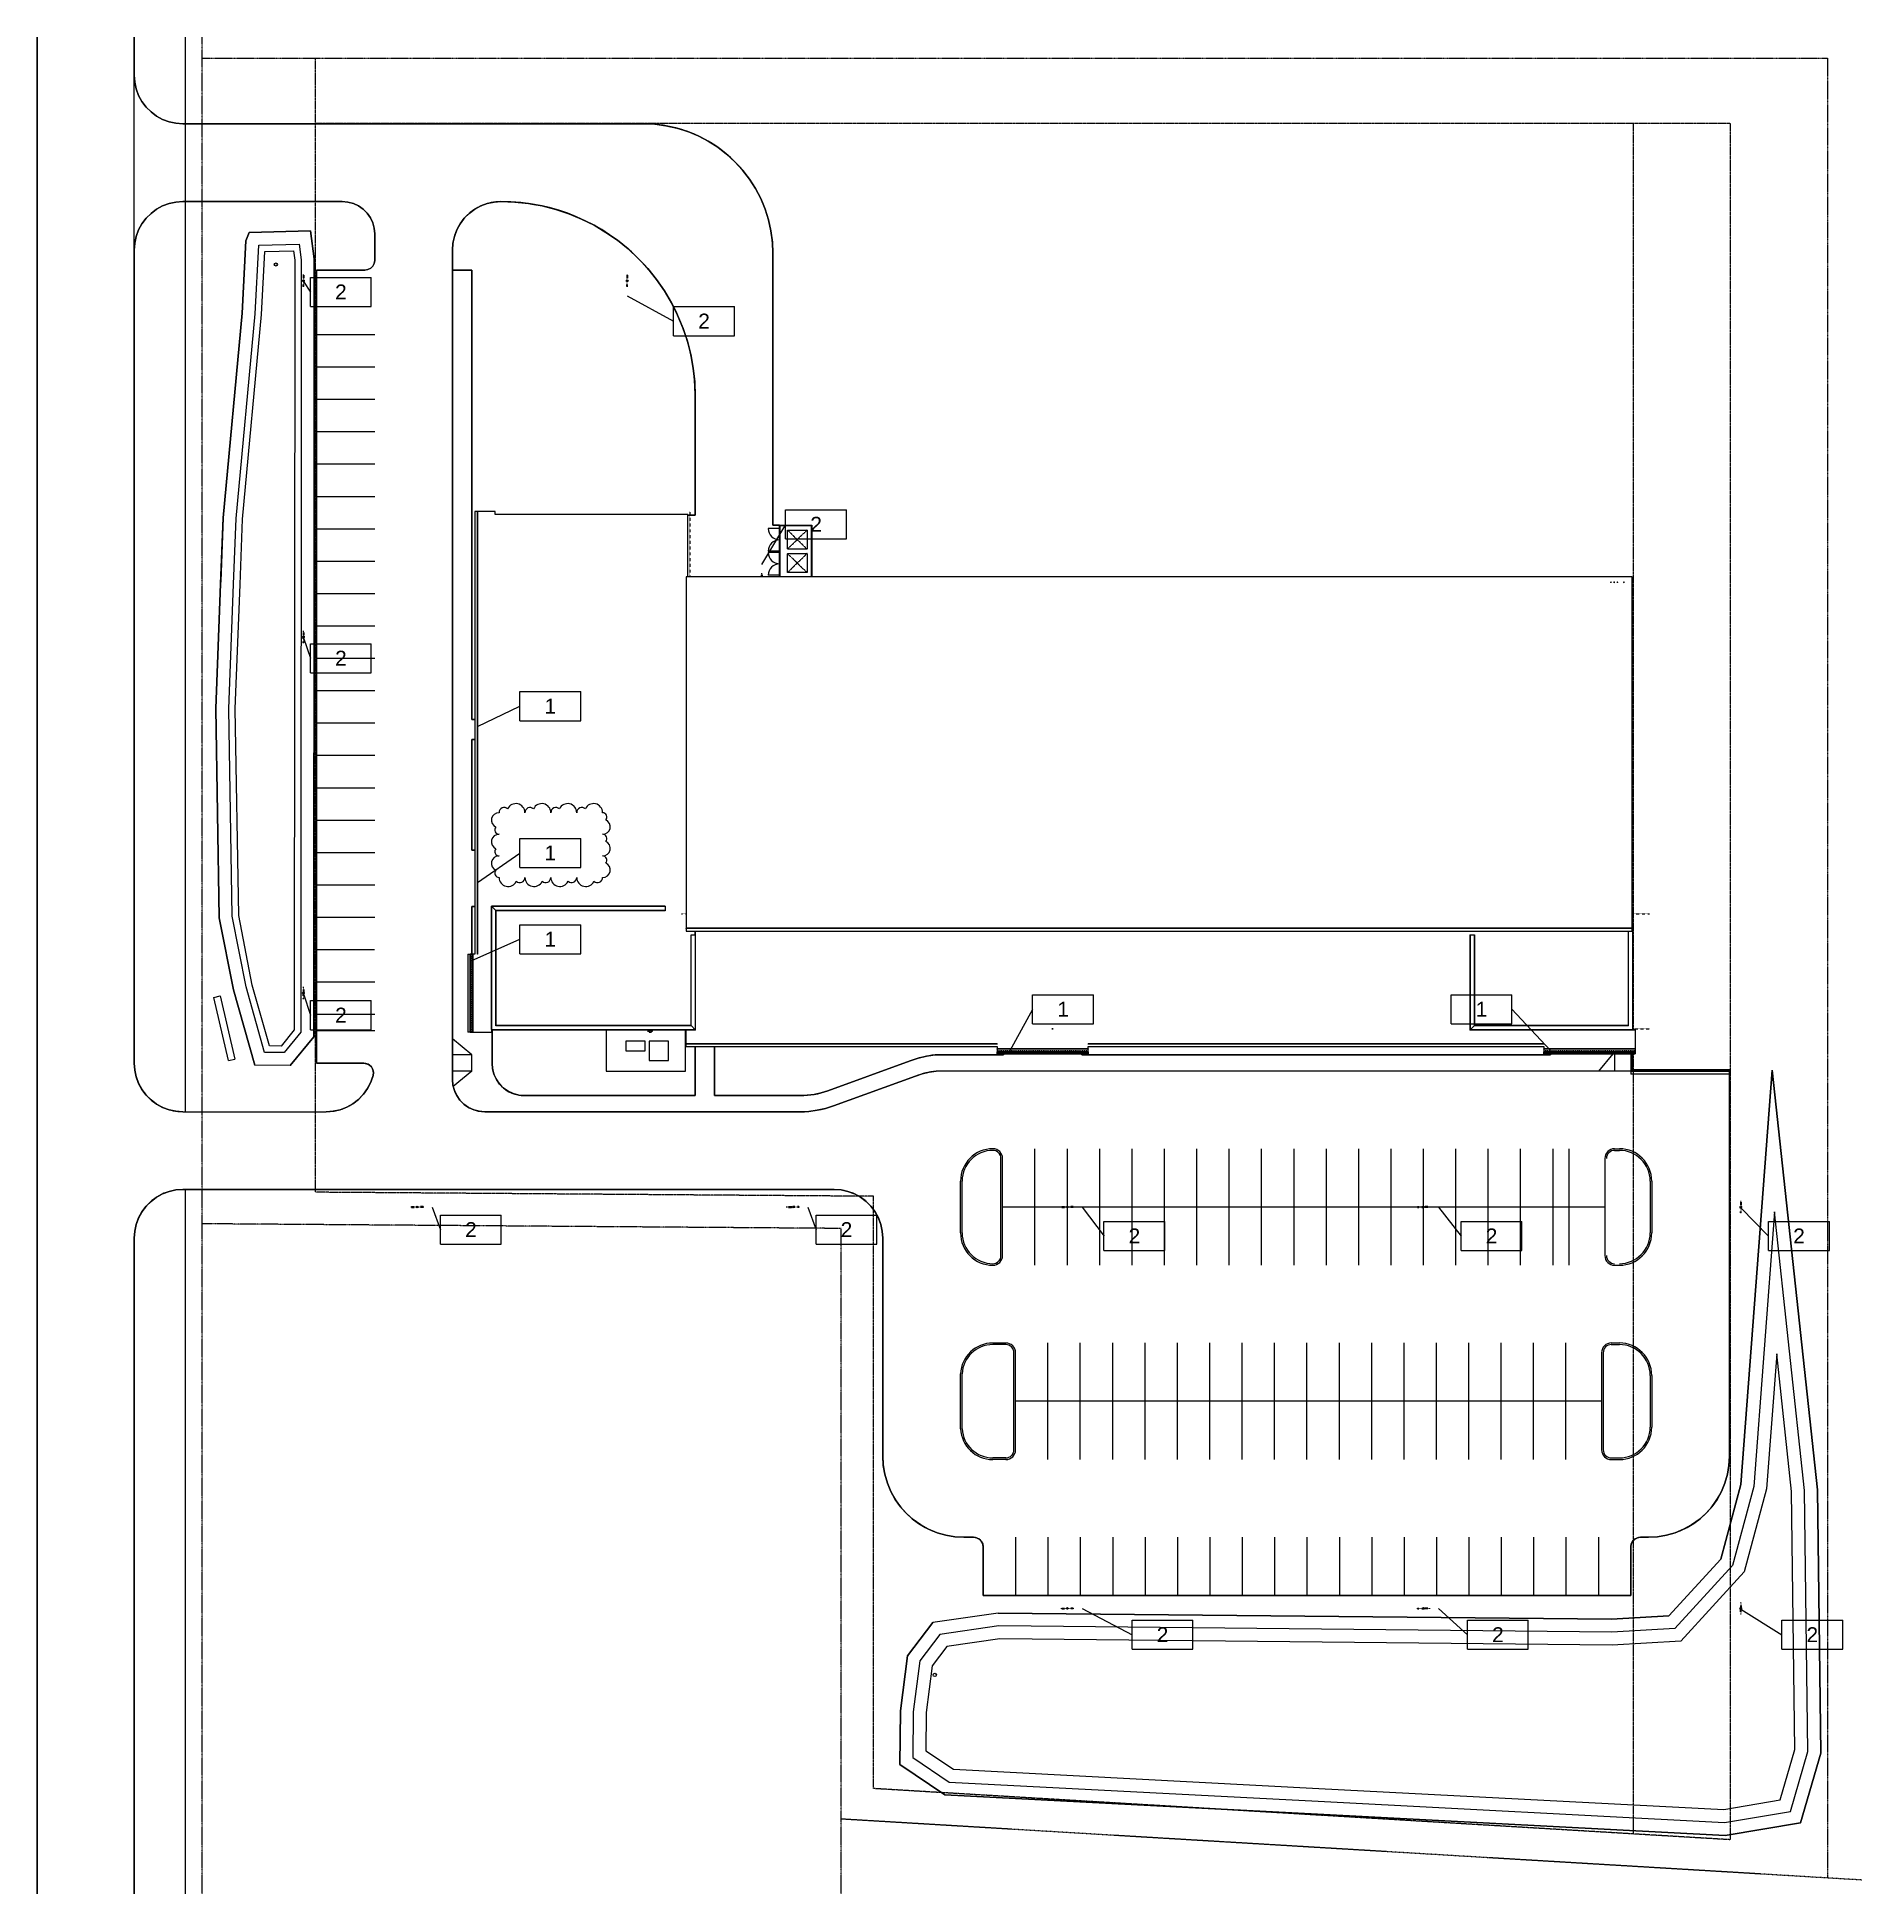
# Model space of a CAD drawing. Header units: inches. Extents: x 3 to 119514, y -26002 to 104775.
# Drawn here: x 20372 to 27135, y -26002 to -19120 of the extents above; entities that cross this region are included whole.
import ezdxf

# ---------------------------------------------------------------- set-up
doc = ezdxf.new("R2010")
doc.units = ezdxf.units.IN
doc.header["$MEASUREMENT"] = 0
for name, pattern in [('Center 1_4_', [0.53125, 0.25, -0.09375, 0.09375, -0.09375]), ('Dash', [0.25, 0.125, -0.125]), ('Dash 1_16_', [0.125, 0.0625, -0.0625]), ('Hidden', [0.28125, 0.1875, -0.09375]), ('Hidden 1_8_', [0.1875, 0.125, -0.0625])]:
    doc.linetypes.add(name, pattern=pattern)
for name, color, linetype, lineweight in [('A-DETL', 90, 'Continuous', 9), ('A-DETL-HDLN', 90, 'Hidden 1_8_', 9), ('A-DOOR', 31, 'Continuous', 9), ('A-FLOR', 192, 'Continuous', 9), ('A-PROP-SBCK', 71, 'Hidden', 9), ('A-ROOF', 132, 'Continuous', 9), ('A-ROOF-OTLN', 132, 'Continuous', 9), ('A-SITE-ROAD', 130, 'Continuous', 9), ('A-SITE-SWLK', 140, 'Continuous', 9), ('A-WALL', 113, 'Continuous', 9), ('BMP', 80, 'Continuous', 9), ('C-TOPO', 7, 'Continuous', 9), ('Conc', 7, 'Continuous', 9), ('E-ELEC-EQPM', 71, 'Continuous', 9), ('E-LITE-EQPM', 33, 'Continuous', 9), ('E-LITE-EQPM-HDLN', 30, 'Dash', 9), ('E-LITE-EQPM-IDEN', 33, 'Continuous', 9), ('E-POWR-DROP', 130, 'Continuous', 9), ('EOP-EX', 125, 'Continuous', 9), ('EOP-PR', 4, 'Continuous', 9), ('G-ANNO-REVC', 71, 'Continuous', 9), ('I-WALL', 2, 'Continuous', 9), ('P-SANR-FIXT', 6, 'Continuous', 9), ('PAINT', 190, 'Continuous', 9), ('PROP', 3, 'Center 1_4_', 9), ('S-BEAM', 12, 'Continuous', 9)]:
    doc.layers.add(name, color=color, linetype=linetype, lineweight=lineweight)
doc.styles.add('Arial', font='arial.ttf', dxfattribs={"height": 55.323728})

msp = doc.modelspace()

# ---------------------------------------------------------------- texts
at = {"layer": 'E-LITE-EQPM-IDEN', "char_height": 55.32373, "width": 51.3, "attachment_point": 2, "line_spacing_factor": 0.938532, "style": 'Arial'}
for s, insert in [('2', (21498.04757, -20036.59591)), ('2', (22843.99965, -20144.51604)), ('2', (23259.4014, -20897.79458)), ('2', (21498.04757, -21394.07329)), ('1', (22274.20119, -21571.72254)), ('1', (22274.20119, -22116.08436)), ('1', (22274.20119, -22435.80065)), ('1', (24174.90802, -22695.08532)), ('1', (25725.47444, -22695.08532)), ('2', (21498.04757, -22717.21476)), ('2', (21979.91926, -23512.17836)), ('2', (23371.91926, -23512.17836)), ('2', (24439.07921, -23535.66025)), ('2', (25762.73847, -23535.66025)), ('2', (26902.26842, -23535.66025)), ('2', (24543.30311, -25013.57594)), ('2', (25786.19573, -25013.57594)), ('2', (26951.47472, -25013.57594))]:
    msp.add_mtext(s, dxfattribs=dict(at, insert=insert))

# ---------------------------------------------------------------- blocks, each defined once
blk = doc.blocks.new('Lighting-Street_Cooper_Navion-Lumark_4-6-LED-Squares - The Caretaker LED-964008-Site Lighting Plan')
at = {"layer": 'E-LITE-EQPM'}
blk.add_line((-1.7, -10.7), (1.6, -10.7), dxfattribs=at)
blk.add_circle((0, -32.4), 3, dxfattribs=at)
at = {"layer": 'E-LITE-EQPM-HDLN'}
for p, q in [((-1.5, -10.7), (-1.5, -29.9)), ((1.5, -10.7), (1.5, -29.9))]:
    blk.add_line(p, q, dxfattribs=at)
blk = doc.blocks.new('Lighting-Street_Cooper_Navion-Lumark_4-6-LED-Squares - The Caretaker LED-V1-Site Lighting Plan')
at = {"layer": 'E-LITE-EQPM'}
blk.add_line((-1.7, -10.7), (1.6, -10.7), dxfattribs=at)
at = {"layer": 'E-LITE-EQPM-HDLN'}
for p, q in [((-1.5, -10.7), (-1.5, -22.8)), ((1.5, -10.7), (1.5, -22.8))]:
    blk.add_line(p, q, dxfattribs=at)
blk = doc.blocks.new('dumpster door - one-1001559-Site Lighting Plan')
at = {"layer": 'A-DOOR'}
h = blk.add_hatch(dxfattribs=at)
h.set_pattern_fill('FP_1', color=256, style=0, pattern_type=2)
h.set_pattern_definition([(270, (0, 0), (-8, -5e-16), [])])
h.paths.add_polyline_path([(42, 0.5), (-42, 0.5), (-42, -0.5), (42, -0.5)], flags=0)
for p, q in [((-42, 0.5), (42, 0.5)), ((-42, -0.5), (-42, 0.5)), ((-42, 0), (-42, -42)), ((42, 0.5), (42, -0.5)), ((42, 0), (42, -42)), ((42, -0.5), (-42, -0.5))]:
    blk.add_line(p, q, dxfattribs=at)
for centre, start, end in [((-42, 0), 270, 0), ((42, 0), 180, 270)]:
    blk.add_arc(centre, 42, start, end, dxfattribs=at)
blk = doc.blocks.new('Transformer-Dry-Type-Siemens - 6x6x6-1004770-Site Lighting Plan')
at = {"layer": 'E-ELEC-EQPM'}
for p, q in [((36, 36), (-36, 36)), ((-36, 36), (-36, -36)), ((36, -36), (36, 36)), ((-36, -36), (36, -36))]:
    blk.add_line(p, q, dxfattribs=at)
blk = doc.blocks.new('Transformer-Dry-Type-Siemens - 6x3x6-1005805-Site Lighting Plan')
at = {"layer": 'E-ELEC-EQPM'}
for p, q in [((36, 18), (-36, 18)), ((-36, 18), (-36, -18)), ((36, -18), (36, 18)), ((-36, -18), (36, -18))]:
    blk.add_line(p, q, dxfattribs=at)
blk = doc.blocks.new('gas_meter-250_cfh_2214 - gas_meter-250_cfh_2214-1353211-Site Lighting Plan')
at = {"layer": 'P-SANR-FIXT'}
for p, q in [((-3, 0.4), (-9.2, 0.4)), ((-4.4, 3.6), (-4.4, 3.2)), ((-4.4, 3.2), (-4.1, 3.2)), ((-4.1, 3.2), (-3.1, 3.2)), ((-3.2, 3.2), (-4.1, 3.2)), ((-4, 1.8), (-4, 0.3)), ((-4, 1.8), (-4, 0.3)), ((-3.8, 0.3), (-3.8, 1.8)), ((-3.8, 3), (-3.8, 2.4)), ((-3.8, 3), (-3.2, 3)), ((-3.2, 3), (-3.8, 3)), ((-3.8, 2.2), (-3.8, 0.3)), ((-3.7, 2.2), (-3.8, 2.2)), ((-2, 3.6), (2, 3.6)), ((3.1, 3.2), (4.1, 3.2)), ((4.1, 3.2), (3.2, 3.2)), ((3.3, 3), (3.8, 3)), ((3.8, 3), (3.3, 3)), ((6.2, 0.5), (3.5, 0.5)), ((3.8, 2.4), (3.8, 3)), ((3.9, 1.8), (3.9, 0.2)), ((4, 0.2), (4, 1.8)), ((4, 0.2), (4, 1.8)), ((4.1, 3.2), (4.4, 3.2)), ((4.4, 3.2), (4.4, 3.6)), ((6.3, 3.6), (6.3, 0.6)), ((7.3, 0.6), (7.3, 3.6)), ((-9.2, 0), (-10.2, 0)), ((-9.2, -0.4), (-3, -0.4)), ((-4.4, -3.3), (-4.4, -4.6)), ((-4.1, -3.3), (-4.4, -3.3)), ((-4.3, -4.7), (-3.9, -4.7)), ((-3.1, -3.3), (-4.1, -3.3)), ((-4.1, -3.3), (-3.6, -3.3)), ((-4, -0.3), (-4, -2)), ((-4, -0.3), (-4, -2)), ((-3.8, -2), (-3.8, -0.3)), ((-3.8, -0.3), (-3.8, -2.3)), ((-3.8, -2.4), (-3.8, -3.1)), ((-3.8, -3.1), (-3.2, -3.1)), ((-3.2, -3.1), (-3.8, -3.1)), ((-3.1, -4.7), (3.1, -4.7)), ((-2.2, 0), (-3, 0)), ((-2.7, -3.4), (-2.7, -3.8)), ((-2.7, -3.8), (-2, -3.8)), ((-2, -3.8), (-2.7, -3.8)), ((-2, -4), (-2.5, -4)), ((-2.5, -4), (-2, -4)), ((-2, -3.8), (2, -3.8)), ((2, -3.8), (-2, -3.8)), ((2, -4), (-2, -4)), ((-2, -4), (2, -4)), ((-2, -4), (2, -4)), ((2.8, -3.8), (2, -3.8)), ((2, -3.8), (2.8, -3.8)), ((2, -4), (2.5, -4)), ((2.5, -4), (2, -4)), ((2.8, 0), (3.5, 0)), ((4.1, -3.3), (3.3, -3.3)), ((3.5, -0.5), (6.2, -0.5)), ((3.6, -3.1), (3.8, -3.1)), ((3.8, -3.1), (3.6, -3.1)), ((3.6, -3.3), (4.1, -3.3)), ((3.8, -3.1), (3.8, -2.4)), ((3.9, -0.2), (3.9, -2)), ((3.9, -4.7), (4.3, -4.7)), ((4, -2), (4, -0.2)), ((4, -2), (4, -0.2)), ((4.4, -3.3), (4.1, -3.3)), ((4.4, -4.6), (4.4, -3.3))]:
    blk.add_line(p, q, dxfattribs=at)
at = {"layer": 'P-SANR-FIXT', "flags": 128}
for points in [[(-9.2, 0.4), (-9.3, 0.4), (-9.3, 0.4), (-9.4, 0.4), (-9.4, 0.4), (-9.4, 0.4), (-9.5, 0.4), (-9.5, 0.4), (-9.6, 0.4), (-9.6, 0.4), (-9.6, 0.4), (-9.7, 0.4), (-9.7, 0.4), (-9.7, 0.4), (-9.8, 0.4), (-9.8, 0.4), (-9.8, 0.4), (-9.9, 0.4), (-9.9, 0.4), (-9.9, 0.4), (-10, 0.4), (-10, 0.4), (-10, 0.4), (-10, 0.4), (-10.1, 0.4), (-10.1, 0.4), (-10.1, 0.4), (-10.1, 0.4), (-10.1, 0.4), (-10.2, 0.4), (-10.2, 0.4), (-10.2, 0.4), (-10.2, 0.4), (-10.2, 0.4), (-10.2, 0.4), (-10.2, 0.4), (-10.2, 0.4), (-10.2, 0.4), (-10.2, 0.4), (-10.2, 0.4)], [(-3.6, 2.2), (-3.6, 2.3), (-3.7, 2.3), (-3.7, 2.3), (-3.8, 2.3), (-3.8, 2.4), (-3.9, 2.4), (-3.9, 2.4), (-4, 2.5), (-4, 2.5), (-4, 2.5), (-4.1, 2.6), (-4.1, 2.6), (-4.1, 2.6), (-4.2, 2.7), (-4.2, 2.7), (-4.2, 2.8), (-4.3, 2.8), (-4.3, 2.9), (-4.3, 2.9), (-4.3, 3), (-4.4, 3), (-4.4, 3.1), (-4.4, 3.1), (-4.4, 3.2)], [(-2.7, 3.6), (-2.8, 3.6), (-2.9, 3.5), (-2.9, 3.5), (-3, 3.5), (-3.1, 3.4), (-3.1, 3.4), (-3.2, 3.3), (-3.3, 3.3), (-3.3, 3.2), (-3.4, 3.2), (-3.4, 3.1), (-3.5, 3), (-3.5, 3), (-3.6, 2.9), (-3.6, 2.9), (-3.7, 2.8), (-3.7, 2.7), (-3.8, 2.6), (-3.8, 2.6), (-3.8, 2.5), (-3.8, 2.4), (-3.9, 2.3), (-3.9, 2.3), (-3.9, 2.2), (-3.9, 2.1), (-3.9, 2), (-3.9, 2), (-4, 1.9), (-4, 1.8), (-4, 1.8)], [(-2.2, 0.4), (-2.2, 0.4), (-2.2, 0.4), (-2.2, 0.4), (-2.2, 0.4), (-2.3, 0.4), (-2.3, 0.4), (-2.3, 0.4), (-2.3, 0.4), (-2.3, 0.4), (-2.3, 0.4), (-2.3, 0.4), (-2.3, 0.4), (-2.3, 0.4), (-2.4, 0.4), (-2.4, 0.4), (-2.4, 0.4), (-2.4, 0.4), (-2.4, 0.4), (-2.4, 0.4), (-2.5, 0.4), (-2.5, 0.4), (-2.5, 0.4), (-2.5, 0.4), (-2.6, 0.4), (-2.6, 0.4), (-2.6, 0.4), (-2.6, 0.4), (-2.7, 0.4), (-2.7, 0.4), (-2.7, 0.4), (-2.7, 0.4), (-2.8, 0.4), (-2.8, 0.4), (-2.8, 0.4), (-2.9, 0.4), (-2.9, 0.4), (-2.9, 0.4), (-2.9, 0.4), (-3, 0.4), (-3, 0.4)], [(4, 1.8), (4, 1.9), (4, 1.9), (4, 2), (4, 2.1), (4, 2.2), (4, 2.2), (4, 2.3), (3.9, 2.4), (3.9, 2.5), (3.9, 2.5), (3.9, 2.6), (3.8, 2.7), (3.8, 2.8), (3.7, 2.8), (3.7, 2.9), (3.6, 3), (3.6, 3), (3.5, 3.1), (3.5, 3.1), (3.4, 3.2), (3.4, 3.3), (3.3, 3.3), (3.3, 3.4), (3.2, 3.4), (3.1, 3.5), (3.1, 3.5), (3, 3.5), (2.9, 3.6), (2.8, 3.6), (2.8, 3.6)], [(3.5, 0.5), (3.5, 0.5), (3.5, 0.5), (3.4, 0.5), (3.4, 0.5), (3.4, 0.5), (3.3, 0.5), (3.3, 0.5), (3.3, 0.5), (3.2, 0.5), (3.2, 0.5), (3.2, 0.5), (3.2, 0.5), (3.1, 0.5), (3.1, 0.5), (3.1, 0.5), (3.1, 0.5), (3, 0.5), (3, 0.5), (3, 0.5), (3, 0.5), (3, 0.5), (2.9, 0.5), (2.9, 0.5), (2.9, 0.5), (2.9, 0.5), (2.9, 0.5), (2.9, 0.5), (2.8, 0.5), (2.8, 0.5), (2.8, 0.5), (2.8, 0.5), (2.8, 0.5), (2.8, 0.5), (2.8, 0.5), (2.8, 0.5), (2.8, 0.5), (2.8, 0.5), (2.8, 0.5), (2.8, 0.5)], [(4.4, 3.2), (4.4, 3.1), (4.4, 3.1), (4.4, 3), (4.3, 3), (4.3, 2.9), (4.3, 2.9), (4.3, 2.8), (4.2, 2.8), (4.2, 2.7), (4.2, 2.7), (4.1, 2.6), (4.1, 2.6), (4.1, 2.5), (4, 2.5), (4, 2.5), (3.9, 2.4), (3.9, 2.4), (3.8, 2.4), (3.8, 2.3), (3.8, 2.3)], [(6.3, 0.6), (6.3, 0.6), (6.3, 0.6), (6.3, 0.6), (6.3, 0.6), (6.3, 0.6), (6.3, 0.6), (6.3, 0.6), (6.3, 0.6), (6.3, 0.6), (6.3, 0.6), (6.3, 0.6), (6.3, 0.6), (6.2, 0.6), (6.2, 0.6), (6.2, 0.5), (6.2, 0.5), (6.2, 0.5), (6.2, 0.5), (6.2, 0.5), (6.2, 0.5), (6.2, 0.5), (6.2, 0.5), (6.2, 0.5), (6.2, 0.5), (6.2, 0.5), (6.2, 0.5), (6.2, 0.5), (6.2, 0.5), (6.2, 0.5), (6.2, 0.5), (6.2, 0.5), (6.2, 0.5), (6.2, 0.5), (6.2, 0.5), (6.2, 0.5), (6.2, 0.5), (6.2, 0.5), (6.2, 0.5), (6.2, 0.5), (6.2, 0.5)], [(6.2, -0.5), (6.2, -0.5), (6.2, -0.5), (6.3, -0.5), (6.3, -0.5), (6.4, -0.5), (6.4, -0.5), (6.5, -0.5), (6.5, -0.4), (6.5, -0.4), (6.6, -0.4), (6.6, -0.4), (6.7, -0.4), (6.7, -0.4), (6.7, -0.3), (6.8, -0.3), (6.8, -0.3), (6.9, -0.3), (6.9, -0.2), (6.9, -0.2), (7, -0.2), (7, -0.1), (7, -0.1), (7, -0.1), (7.1, 0), (7.1, 0), (7.1, 0), (7.1, 0.1), (7.2, 0.1), (7.2, 0.2), (7.2, 0.2), (7.2, 0.2), (7.2, 0.3), (7.2, 0.3), (7.2, 0.4), (7.2, 0.4), (7.3, 0.5), (7.3, 0.5), (7.3, 0.6), (7.3, 0.6), (7.3, 0.6)], [(-10.2, -0.4), (-10.2, -0.4), (-10.2, -0.4), (-10.2, -0.4), (-10.2, -0.4), (-10.2, -0.4), (-10.2, -0.4), (-10.2, -0.4), (-10.2, -0.4), (-10.2, -0.4), (-10.2, -0.4), (-10.1, -0.4), (-10.1, -0.4), (-10.1, -0.4), (-10.1, -0.4), (-10.1, -0.4), (-10, -0.4), (-10, -0.4), (-10, -0.4), (-10, -0.4), (-9.9, -0.4), (-9.9, -0.4), (-9.9, -0.4), (-9.8, -0.4), (-9.8, -0.4), (-9.8, -0.4), (-9.7, -0.4), (-9.7, -0.4), (-9.7, -0.4), (-9.6, -0.4), (-9.6, -0.4), (-9.6, -0.4), (-9.5, -0.4), (-9.5, -0.4), (-9.4, -0.4), (-9.4, -0.4), (-9.4, -0.4), (-9.3, -0.4), (-9.3, -0.4), (-9.2, -0.4), (-9.2, -0.4)], [(-4.4, -3.3), (-4.4, -3.3), (-4.4, -3.3), (-4.4, -3.2), (-4.4, -3.2), (-4.4, -3.1), (-4.4, -3.1), (-4.4, -3), (-4.3, -3), (-4.3, -3), (-4.3, -2.9), (-4.3, -2.9), (-4.3, -2.8), (-4.3, -2.8), (-4.2, -2.8), (-4.2, -2.7), (-4.2, -2.7), (-4.2, -2.7), (-4.1, -2.6), (-4.1, -2.6), (-4.1, -2.6), (-4, -2.5), (-4, -2.5), (-4, -2.5), (-3.9, -2.4), (-3.9, -2.4), (-3.9, -2.4), (-3.8, -2.4), (-3.8, -2.4), (-3.7, -2.3)], [(-4.3, -4.7), (-4.3, -4.7), (-4.3, -4.7), (-4.3, -4.7), (-4.3, -4.7), (-4.3, -4.7), (-4.3, -4.7), (-4.3, -4.7), (-4.3, -4.7), (-4.3, -4.7), (-4.3, -4.7), (-4.3, -4.7), (-4.3, -4.7), (-4.3, -4.7), (-4.3, -4.7), (-4.4, -4.7), (-4.4, -4.7), (-4.4, -4.7), (-4.4, -4.7), (-4.4, -4.7), (-4.4, -4.7), (-4.4, -4.6), (-4.4, -4.6), (-4.4, -4.6), (-4.4, -4.6), (-4.4, -4.6), (-4.4, -4.6), (-4.4, -4.6), (-4.4, -4.6), (-4.4, -4.6), (-4.4, -4.6), (-4.4, -4.6), (-4.4, -4.6), (-4.4, -4.6), (-4.4, -4.6), (-4.4, -4.6), (-4.4, -4.6), (-4.4, -4.6), (-4.4, -4.6), (-4.4, -4.6), (-4.4, -4.6)], [(-4, -2), (-4, -2.1), (-3.9, -2.1), (-3.9, -2.2), (-3.9, -2.3), (-3.9, -2.4), (-3.9, -2.5), (-3.9, -2.5), (-3.9, -2.6), (-3.8, -2.7), (-3.8, -2.8), (-3.8, -2.8), (-3.7, -2.9), (-3.7, -3), (-3.6, -3), (-3.6, -3.1), (-3.6, -3.2), (-3.5, -3.2), (-3.5, -3.3), (-3.4, -3.4), (-3.3, -3.4), (-3.3, -3.5), (-3.2, -3.5), (-3.2, -3.6), (-3.1, -3.6), (-3, -3.7), (-3, -3.7), (-2.9, -3.7), (-2.8, -3.8), (-2.8, -3.8), (-2.7, -3.8), (-2.6, -3.9), (-2.5, -3.9), (-2.5, -3.9), (-2.4, -3.9), (-2.3, -4), (-2.2, -4), (-2.1, -4), (-2.1, -4), (-2, -4), (-2, -4)], [(-3, -0.4), (-3, -0.4), (-2.9, -0.4), (-2.9, -0.4), (-2.9, -0.4), (-2.8, -0.4), (-2.8, -0.4), (-2.8, -0.4), (-2.8, -0.4), (-2.7, -0.4), (-2.7, -0.4), (-2.7, -0.4), (-2.6, -0.4), (-2.6, -0.4), (-2.6, -0.4), (-2.6, -0.4), (-2.5, -0.4), (-2.5, -0.4), (-2.5, -0.4), (-2.5, -0.4), (-2.4, -0.4), (-2.4, -0.4), (-2.4, -0.4), (-2.4, -0.4), (-2.4, -0.4), (-2.4, -0.4), (-2.3, -0.4), (-2.3, -0.4), (-2.3, -0.4), (-2.3, -0.4), (-2.3, -0.4), (-2.3, -0.4), (-2.3, -0.4), (-2.3, -0.4), (-2.3, -0.4), (-2.2, -0.4), (-2.2, -0.4), (-2.2, -0.4), (-2.2, -0.4), (-2.2, -0.4)], [(-2.5, -4), (-2.5, -4), (-2.6, -3.9), (-2.6, -3.9), (-2.6, -3.9), (-2.6, -3.9), (-2.7, -3.8), (-2.7, -3.8), (-2.7, -3.8), (-2.7, -3.8)], [(2, -4), (2.1, -4), (2.2, -4), (2.3, -4), (2.4, -4), (2.4, -3.9), (2.5, -3.9), (2.6, -3.9), (2.7, -3.9), (2.7, -3.9), (2.8, -3.8), (2.9, -3.8), (3, -3.8), (3, -3.7), (3.1, -3.7), (3.2, -3.6), (3.2, -3.6), (3.3, -3.5), (3.4, -3.5), (3.4, -3.4), (3.5, -3.4), (3.5, -3.3), (3.6, -3.3), (3.6, -3.2), (3.7, -3.1), (3.7, -3.1), (3.8, -3), (3.8, -2.9), (3.8, -2.9), (3.9, -2.8), (3.9, -2.7), (3.9, -2.6), (4, -2.6), (4, -2.5), (4, -2.4), (4, -2.3), (4, -2.2), (4, -2.2), (4, -2.1), (4, -2), (4, -2)], [(2.8, -3.8), (2.8, -3.8), (2.7, -3.8), (2.7, -3.8), (2.7, -3.9), (2.7, -3.9), (2.6, -3.9), (2.6, -3.9), (2.6, -4), (2.5, -4)], [(2.8, -0.5), (2.8, -0.5), (2.8, -0.5), (2.8, -0.5), (2.8, -0.5), (2.8, -0.5), (2.8, -0.5), (2.8, -0.5), (2.8, -0.5), (2.8, -0.5), (2.8, -0.5), (2.8, -0.5), (2.8, -0.5), (2.9, -0.5), (2.9, -0.5), (2.9, -0.5), (2.9, -0.5), (2.9, -0.5), (3, -0.5), (3, -0.5), (3, -0.5), (3, -0.5), (3, -0.5), (3.1, -0.5), (3.1, -0.5), (3.1, -0.5), (3.1, -0.5), (3.2, -0.5), (3.2, -0.5), (3.2, -0.5), (3.2, -0.5), (3.3, -0.5), (3.3, -0.5), (3.3, -0.5), (3.4, -0.5), (3.4, -0.5), (3.4, -0.5), (3.4, -0.5), (3.5, -0.5), (3.5, -0.5), (3.5, -0.5)], [(3.8, -2.4), (3.8, -2.4), (3.9, -2.4), (3.9, -2.4), (3.9, -2.5), (4, -2.5), (4, -2.5), (4, -2.5), (4.1, -2.6), (4.1, -2.6), (4.1, -2.6), (4.2, -2.7), (4.2, -2.7), (4.2, -2.7), (4.2, -2.8), (4.3, -2.8), (4.3, -2.9), (4.3, -2.9), (4.3, -2.9), (4.3, -3), (4.4, -3), (4.4, -3.1), (4.4, -3.1), (4.4, -3.1), (4.4, -3.2), (4.4, -3.2), (4.4, -3.3), (4.4, -3.3), (4.4, -3.3)], [(4.4, -4.6), (4.4, -4.6), (4.4, -4.6), (4.4, -4.6), (4.4, -4.6), (4.4, -4.6), (4.4, -4.6), (4.4, -4.6), (4.4, -4.6), (4.4, -4.6), (4.4, -4.6), (4.4, -4.6), (4.4, -4.6), (4.4, -4.6), (4.4, -4.6), (4.4, -4.6), (4.4, -4.6), (4.4, -4.6), (4.4, -4.6), (4.4, -4.7), (4.4, -4.7), (4.4, -4.7), (4.4, -4.7), (4.4, -4.7), (4.4, -4.7), (4.3, -4.7), (4.3, -4.7), (4.3, -4.7), (4.3, -4.7), (4.3, -4.7), (4.3, -4.7), (4.3, -4.7), (4.3, -4.7), (4.3, -4.7), (4.3, -4.7), (4.3, -4.7), (4.3, -4.7), (4.3, -4.7), (4.3, -4.7), (4.3, -4.7), (4.3, -4.7)]]:
    blk.add_lwpolyline(points, dxfattribs=at)
at = {"layer": 'P-SANR-FIXT'}
for centre, radius, start, end in [((-2, 1.8), 2, 110.80546, 180), ((-2, 1.8), 1.84, 90, 180), ((2, 1.8), 1.84, 0, 90), ((2, 1.8), 2, 360, 69.19454), ((6.2, 0.6), 0.611, 270, 0), ((-2, -2), 2, 180, 270), ((-2, -2), 1.84, 180, 270), ((2, -2), 1.84, 270, 0), ((2, -2), 2, 270, 360)]:
    blk.add_arc(centre, radius, start, end, dxfattribs=at)
for points in [[(-3.6, 2.3), (-3.6, 2.3), (-3.7, 2.3), (-3.7, 2.4), (-3.7, 2.4), (-3.8, 2.4), (-3.8, 2.4)], [(3.7, 2.4), (3.7, 2.4), (3.8, 2.4), (3.8, 2.4)], [(-3.8, -2.4), (-3.8, -2.4), (-3.7, -2.4), (-3.7, -2.4), (-3.7, -2.4)], [(-3.7, -2.4), (-3.7, -2.4), (-3.8, -2.4), (-3.8, -2.4)]]:
    blk.add_open_spline(points, degree=3, dxfattribs=at)
blk.add_open_spline([(-3.8, 2.4), (-3.8, 2.4), (-3.7, 2.4), (-3.7, 2.4), (-3.6, 2.4), (-3.6, 2.3)], degree=3, knots=[0, 0, 0, 0, 0.25, 0.375, 0.5, 0.5, 0.5, 0.5], dxfattribs=at)
blk = doc.blocks.new('HSS-Hollow Structural Section - HSS1-1_2X1-1_2X1_8 - Obsolete-1395972-Site Lighting Plan')
at = {"layer": 'S-BEAM'}
for p, q in [((26284.4, -22799.2), (26294.4, -22799.2)), ((26294.4, -22797.6), (26286.2, -22797.6)), ((26294.4, -22797.6), (26294.4, -22797.7)), ((26294.4, -22797.7), (26294.4, -22797.9)), ((26294.4, -22797.9), (26294.4, -22798.9)), ((26294.4, -22798.9), (26294.4, -22799.2))]:
    blk.add_line(p, q, dxfattribs=at)
blk = doc.blocks.new('Roofs 1 - Roofs 1-1982971-Site Lighting Plan')
at = {"layer": 'A-ROOF'}
for p, q in [((22778.1, -22851.6), (22778.1, -22850.9)), ((23930.4, -22850.9), (22778.1, -22850.9)), ((22778.1, -22852.3), (22778.1, -22851.6)), ((22778.1, -22851.6), (23930.4, -22851.6)), ((23930.4, -22852.3), (22778.1, -22852.3)), ((23930.4, -22850.9), (23930.4, -22851.6)), ((23930.4, -22851.6), (23930.4, -22852.3))]:
    blk.add_line(p, q, dxfattribs=at)
blk = doc.blocks.new('Roofs 2 - Roofs 1-1983237-Site Lighting Plan')
at = {"layer": 'A-ROOF'}
for p, q in [((22778.1, -22851.6), (22778.1, -22850.9)), ((23115.6, -22850.9), (22778.1, -22850.9)), ((22778.1, -22852.3), (22778.1, -22851.6)), ((22778.1, -22851.6), (23115.6, -22851.6)), ((23115.6, -22852.3), (22778.1, -22852.3)), ((23115.6, -22850.9), (23115.6, -22851.6)), ((23115.6, -22851.6), (23115.6, -22852.3))]:
    blk.add_line(p, q, dxfattribs=at)
blk = doc.blocks.new('Roofs 3 - Roofs 1-1983438-Site Lighting Plan')
at = {"layer": 'A-ROOF'}
for p, q in [((22778.1, -22851.6), (22778.1, -22850.9)), ((24466.6, -22850.9), (22778.1, -22850.9)), ((22778.1, -22852.3), (22778.1, -22851.6)), ((22778.1, -22851.6), (24466.6, -22851.6)), ((24466.6, -22852.3), (22778.1, -22852.3)), ((24466.6, -22850.9), (24466.6, -22851.6)), ((24466.6, -22851.6), (24466.6, -22852.3))]:
    blk.add_line(p, q, dxfattribs=at)
blk = doc.blocks.new('Roofs 4 - Roofs 1-1983494-Site Lighting Plan')
at = {"layer": 'A-ROOF'}
for p, q in [((22778.1, -22851.6), (22778.1, -22850.9)), ((23115.5, -22850.9), (22778.1, -22850.9)), ((22778.1, -22852.3), (22778.1, -22851.6)), ((22778.1, -22851.6), (23115.5, -22851.6)), ((23115.5, -22852.3), (22778.1, -22852.3)), ((23115.5, -22850.9), (23115.5, -22851.6)), ((23115.5, -22851.6), (23115.5, -22852.3))]:
    blk.add_line(p, q, dxfattribs=at)
blk = doc.blocks.new('Roofs 5 - Roofs 1-1983635-Site Lighting Plan')
at = {"layer": 'A-ROOF'}
for p, q in [((22004.1, -20878.6), (22004.8, -20878.6)), ((22004.1, -22519.1), (22004.1, -20878.6)), ((22004.8, -20878.6), (22005.5, -20878.6)), ((22004.8, -20878.6), (22004.8, -22519.1)), ((22005.5, -22519.1), (22005.5, -20878.6)), ((22004.8, -22519.1), (22004.1, -22519.1)), ((22005.5, -22519.1), (22004.8, -22519.1))]:
    blk.add_line(p, q, dxfattribs=at)
blk = doc.blocks.new('Roofs 6 - Roofs 1-1983647-Site Lighting Plan')
at = {"layer": 'A-ROOF'}
for p, q in [((22004.1, -21788.8), (22004.8, -21788.8)), ((22004.1, -22078.3), (22004.1, -21788.8)), ((22004.8, -21788.8), (22005.5, -21788.8)), ((22004.8, -21788.8), (22004.8, -22078.3)), ((22005.5, -22078.3), (22005.5, -21788.8)), ((22004.8, -22078.3), (22004.1, -22078.3)), ((22005.5, -22078.3), (22004.8, -22078.3))]:
    blk.add_line(p, q, dxfattribs=at)
blk = doc.blocks.new('Roofs 7 - Roofs 1-1987978-Site Lighting Plan')
at = {"layer": 'A-ROOF'}
for p, q in [((22778.1, -22851.6), (22778.1, -22850.9)), ((26284.7, -22850.9), (22778.1, -22850.9)), ((22778.1, -22852.3), (22778.1, -22851.6)), ((22778.1, -22851.6), (26284.7, -22851.6)), ((26284.7, -22852.3), (22778.1, -22852.3)), ((26284.7, -22850.9), (26284.7, -22851.6)), ((26284.7, -22851.6), (26284.7, -22852.3))]:
    blk.add_line(p, q, dxfattribs=at)
blk = doc.blocks.new('Lighting Fixture Tag - Boxed-976796-Site Lighting Plan')
at = {"layer": 'E-LITE-EQPM-IDEN'}
for p, q in [((-0.188, 0.094), (0.188, 0.094)), ((-0.188, -0.086), (-0.188, 0.094)), ((0.188, -0.086), (0.188, 0.094)), ((-0.188, -0.086), (0.188, -0.086))]:
    blk.add_line(p, q, dxfattribs=at)
blk = doc.blocks.new('Family - ___-1986497-Site Lighting Plan')
at = {"layer": 'G-ANNO-REVC'}
for centre, radius, start, end in [((22084.1, -22022.5), 28, 90, 244.79123), ((22103.3, -21994.5), 19.2, 48.18969, 180), ((22146.5, -21994.5), 33.6, 0, 154.79123), ((22199.3, -21994.5), 19.2, 48.18969, 180), ((22242.5, -21994.5), 33.6, 0, 154.79123), ((22295.3, -21994.5), 19.2, 48.18969, 180), ((22338.5, -21994.5), 33.6, 0, 154.79123), ((22391.3, -21994.5), 19.2, 48.18969, 180), ((22434.5, -21994.5), 33.6, 0, 154.79123), ((22468.1, -22010.5), 16, 318.18969, 90), ((22468.1, -22046.5), 28, 270, 64.79123), ((22084.1, -22102.5), 28, 90, 244.79123), ((22084.1, -22058.5), 16, 138.18969, 270), ((22468.1, -22090.5), 16, 318.18969, 90), ((22084.1, -22182.5), 28, 90, 244.79123), ((22084.1, -22138.5), 16, 138.18969, 270), ((22468.1, -22126.5), 28, 270, 64.79123), ((22468.1, -22170.5), 16, 318.18969, 90), ((22084.1, -22218.5), 16, 138.18969, 270), ((22468.1, -22206.5), 28, 270, 64.79123), ((22117.7, -22234.5), 33.6, 180, 334.79123), ((22160.9, -22234.5), 19.2, 228.18969, 0), ((22213.7, -22234.5), 33.6, 180, 334.79123), ((22256.9, -22234.5), 19.2, 228.18969, 0), ((22309.7, -22234.5), 33.6, 180, 334.79123), ((22352.9, -22234.5), 19.2, 228.18969, 0), ((22405.7, -22234.5), 33.6, 180, 334.79123), ((22448.9, -22234.5), 19.2, 228.18969, 0)]:
    blk.add_arc(centre, radius, start, end, dxfattribs=at)

# ---------------------------------------------------------------- hatches: boundary and pattern name
at = {"layer": 'E-POWR-DROP'}
for points in [[(26205.11577, -21143.79245), (26206.77202, -21143.34866), (26207.98448, -21142.1362), (26208.3154, -21141.33729), (26208.3154, -21139.62261), (26207.45807, -21138.13766), (26206.77202, -21137.61124), (26205.11577, -21137.16745), (26204.25844, -21137.28032), (26202.77348, -21138.13766), (26201.91615, -21139.62261), (26201.80327, -21140.47995), (26202.24707, -21142.1362), (26203.45952, -21143.34866)], [(26217.11577, -21143.79245), (26218.77202, -21143.34866), (26219.98448, -21142.1362), (26220.3154, -21141.33729), (26220.3154, -21139.62261), (26219.45807, -21138.13766), (26218.77202, -21137.61124), (26217.11577, -21137.16745), (26216.25844, -21137.28032), (26214.77348, -21138.13766), (26213.91615, -21139.62261), (26213.80327, -21140.47995), (26214.24707, -21142.1362), (26215.45952, -21143.34866)], [(26229.11577, -21143.79245), (26230.77202, -21143.34866), (26231.98448, -21142.1362), (26232.3154, -21141.33729), (26232.3154, -21139.62261), (26231.45807, -21138.13766), (26230.77202, -21137.61124), (26229.11577, -21137.16745), (26228.25844, -21137.28032), (26226.50046, -21138.61056), (26225.91615, -21139.62261), (26225.80327, -21140.47995), (26226.50046, -21142.46643), (26227.45952, -21143.34866)], [(26253.11577, -21143.79245), (26254.77202, -21143.34866), (26255.98448, -21142.1362), (26256.3154, -21141.33729), (26256.3154, -21139.62261), (26255.45807, -21138.13766), (26254.77202, -21137.61124), (26253.11577, -21137.16745), (26252.25844, -21137.28032), (26250.77348, -21138.13766), (26249.91615, -21139.62261), (26249.80327, -21140.47995), (26250.24707, -21142.1362), (26251.45952, -21143.34866)]]:
    msp.add_hatch(color=256, dxfattribs=at).paths.add_polyline_path(points, flags=0)

# ---------------------------------------------------------------- linework, layer by layer
at = {"layer": 'A-DETL', "linetype": 'Dash'}
for p, q in [((22791.39023, -20877.53607), (22791.39023, -21120.45299)), ((22760.4857, -22369.55281), (22777.63923, -22369.55281)), ((26284.39023, -22369.55281), (26348.4857, -22369.55281)), ((26286.20273, -22795.30281), (26348.4857, -22795.30281))]:
    msp.add_line(p, q, dxfattribs=at)
at = {"layer": 'A-DETL', "linetype": 'Dash 1_16_'}
for p, q in [((22005.39825, -21722.92781), (22005.39825, -21626.92781)), ((22005.39825, -22350.05281), (22005.39825, -22109.42781)), ((21981.39796, -22519.05281), (21981.39796, -22807.67781)), ((23930.39023, -22875.57212), (24267.89023, -22875.57212)), ((25956.76523, -22875.57212), (26294.51523, -22875.57212))]:
    msp.add_line(p, q, dxfattribs=at)
at = {"layer": 'A-DETL'}
for p, q in [((21027.33462, -22679.28837), (21050.7195, -22673.88955)), ((21081.32287, -22913.13719), (21027.33462, -22679.28837)), ((21050.7195, -22673.88955), (21104.70775, -22907.73836)), ((21081.32287, -22913.13719), (21104.70775, -22907.73836))]:
    msp.add_line(p, q, dxfattribs=at)
at = {"layer": 'A-DETL-HDLN'}
for p, q in [((23152.86637, -20946.70916), (23225.86637, -20946.70916)), ((23152.86637, -21017.70916), (23152.86637, -20946.70916)), ((23152.86637, -20946.70916), (23225.86637, -21017.70916)), ((23225.86637, -20946.70916), (23152.86637, -21017.70916)), ((23225.86637, -20946.70916), (23225.86637, -21017.70916)), ((23225.86637, -21017.70916), (23152.86637, -21017.70916)), ((23152.86637, -21033.70916), (23225.86637, -21033.70916)), ((23152.86637, -21104.70916), (23152.86637, -21033.70916)), ((23152.86637, -21033.70916), (23225.86637, -21104.70916)), ((23225.86637, -21033.70916), (23152.86637, -21104.70916)), ((23225.86637, -21033.70916), (23225.86637, -21104.70916)), ((23225.86637, -21104.70916), (23152.86637, -21104.70916))]:
    msp.add_line(p, q, dxfattribs=at)
at = {"layer": 'A-FLOR'}
for p, q in [((22481.21625, -22800.11531), (22481.21625, -22953.08555)), ((22775.01523, -22953.08555), (22775.01523, -22800.11531)), ((22481.21625, -22953.08555), (22775.01523, -22953.08555))]:
    msp.add_line(p, q, dxfattribs=at)
at = {"layer": 'A-PROP-SBCK'}
for p, q in [((21404.23523, -23401.2537), (21404.23523, -19198.18055)), ((21404.23523, -19438.18055), (26647.51523, -19438.18055)), ((26287.51523, -19438.18055), (26287.51523, -22797.6694)), ((26647.51523, -19438.18055), (26647.51523, -25801.37622)), ((26287.51523, -22887.79781), (26287.51523, -25779.86428)), ((23472.14519, -23416.4005), (21404.23523, -23401.2537)), ((23472.44533, -25611.64863), (23472.14519, -23416.4005)), ((26647.51523, -25801.37622), (23472.44533, -25611.64863))]:
    msp.add_line(p, q, dxfattribs=at)
at = {"layer": 'A-ROOF'}
for p, q in [((22004.04303, -20878.55281), (21994.89023, -20878.55281)), ((21994.89023, -20878.55281), (21994.89023, -22519.05281)), ((22070.39023, -20878.55281), (22005.59733, -20878.55281)), ((22070.39023, -20889.05281), (22070.39023, -20878.55281)), ((22783.89023, -20889.05281), (22070.39023, -20889.05281)), ((22783.89023, -21120.45299), (22783.89023, -20889.05281)), ((26284.39023, -21120.45299), (22777.63923, -21120.45299)), ((22777.63923, -21120.45299), (22777.63923, -22433.09526)), ((26284.39023, -22422.38815), (26284.39023, -21120.45299)), ((22777.63923, -22433.09526), (26284.39023, -22433.09526)), ((22810.64023, -22446.67781), (22810.64023, -22433.09526)), ((22811.14023, -22433.09526), (22811.14023, -22446.67781)), ((26284.39023, -22433.09526), (26284.39023, -22423.80237)), ((21985.88845, -22519.05281), (21976.59556, -22519.05281)), ((21976.59556, -22519.05281), (21976.59556, -22808.30281)), ((21994.89023, -22519.05281), (21987.30266, -22519.05281)), ((21976.59556, -22808.30281), (21985.88845, -22808.30281)), ((21987.30266, -22808.30281), (22057.89023, -22808.30281)), ((22057.89023, -22808.30281), (22057.89023, -22798.30281)), ((22778.14023, -22850.9082), (22778.14023, -22800.11531)), ((26294.39023, -22799.17781), (26284.39023, -22799.17781)), ((26294.39023, -22799.17781), (26294.39023, -22869.64419)), ((22778.14023, -22861.61531), (22778.14023, -22852.32242)), ((22778.14023, -22861.61531), (23930.39023, -22861.61531)), ((23930.39023, -22861.61531), (23930.39023, -22869.64419)), ((23930.39023, -22871.0584), (23930.39023, -22880.3513)), ((23930.39023, -22880.3513), (24267.89023, -22880.3513)), ((24267.89023, -22869.64419), (24267.89023, -22861.61531)), ((24267.89023, -22861.61531), (25956.89023, -22861.61531)), ((24267.89023, -22880.3513), (24267.89023, -22871.0584)), ((25956.89023, -22861.61531), (25956.89023, -22880.3513)), ((25956.89023, -22880.3513), (26294.39023, -22880.3513)), ((26294.39023, -22871.0584), (26294.39023, -22880.3513))]:
    msp.add_line(p, q, dxfattribs=at)
at = {"layer": 'A-ROOF-OTLN'}
for p, q in [((21969.04625, -22519.05281), (21969.04625, -22808.30281)), ((21969.04625, -22519.05281), (21976.59556, -22519.05281)), ((21969.65806, -22808.30281), (21969.65806, -22519.05281)), ((21976.53306, -22808.30281), (21976.53306, -22519.05281)), ((21976.59556, -22808.30281), (21969.04625, -22808.30281)), ((23930.39023, -22887.90061), (23930.39023, -22880.3513)), ((24267.89023, -22880.4138), (23930.39023, -22880.4138)), ((24267.89023, -22887.2888), (23930.39023, -22887.2888)), ((23930.39023, -22887.90061), (24267.89023, -22887.90061)), ((24267.89023, -22880.3513), (24267.89023, -22887.90061)), ((25956.89023, -22887.90061), (25956.89023, -22880.3513)), ((26294.39023, -22880.4138), (25956.89023, -22880.4138)), ((26294.39023, -22887.2888), (25956.89023, -22887.2888)), ((25956.89023, -22887.90061), (26294.39023, -22887.90061)), ((26294.39023, -22880.3513), (26294.39023, -22887.90061))]:
    msp.add_line(p, q, dxfattribs=at)
at = {"layer": 'A-SITE-ROAD'}
for p, q in [((20372.23523, -26001.9315), (20372.23523, -19119.7815)), ((20732.23523, -22923.08555), (20732.23523, -19909.08555)), ((21911.23523, -19983.10055), (21911.23523, -22983.08555)), ((21983.23523, -22892.0707), (21911.23523, -22832.0707)), ((21983.23523, -22892.0707), (21911.23523, -22892.0707)), ((21983.23523, -22952.06748), (21983.23523, -22892.0707)), ((26212.51878, -22887.71708), (26158.89344, -22952.06748)), ((26218.89344, -22887.71846), (26218.89344, -22952.06748)), ((21582.66263, -22923.08555), (21407.23523, -22923.08555)), ((21983.23523, -22952.06748), (21911.23523, -22952.06748)), ((21983.23523, -22952.06748), (21914.20033, -23009.59656)), ((23323.73497, -23081.3749), (23627.84552, -22970.68771)), ((26158.89344, -22952.06748), (23703.90309, -22952.06748)), ((26278.89023, -22952.06748), (26158.89344, -22952.06748)), ((20912.23523, -23103.08555), (21443.23523, -23103.08555)), ((22031.23523, -23103.08555), (23200.60772, -23103.08555)), ((26218.51523, -23240.06748), (26236.51523, -23240.06748)), ((26218.51523, -23246.06748), (26236.51523, -23246.06748)), ((23944.51523, -23636.06748), (23944.51523, -23276.06748)), ((23950.51523, -23636.06748), (23950.51523, -23276.06748)), ((26182.51523, -23276.06748), (26182.51523, -23636.06748)), ((23326.51184, -23391.08555), (20912.23523, -23391.08555)), ((23794.51575, -23552.06748), (23794.51575, -23360.06748)), ((23800.51575, -23552.06748), (23800.51575, -23360.06748)), ((26350.51523, -23360.06748), (26350.51523, -23552.06748)), ((26356.51523, -23360.06748), (26356.51523, -23552.06748)), ((20732.23523, -26001.9315), (20732.23523, -23571.08555)), ((23506.51575, -24380.1085), (23506.51575, -23559.46055)), ((26218.51523, -23672.06748), (26236.51523, -23672.06748)), ((23962.51566, -23966.10273), (23914.39683, -23966.10202)), ((23962.51575, -23960.10273), (23914.39692, -23960.10202)), ((23992.51523, -24356.05519), (23992.51523, -23996.10273)), ((23998.51523, -24356.05519), (23998.51523, -23996.10273)), ((26170.51523, -23996.06748), (26170.51523, -24356.06748)), ((26176.51523, -23996.06748), (26176.51523, -24356.06748)), ((26206.51523, -23960.06748), (26236.51523, -23960.06748)), ((26206.51523, -23966.06748), (26236.51523, -23966.06748)), ((23794.51575, -24277.96889), (23794.51575, -24074.7237)), ((23800.51575, -24277.81849), (23800.51575, -24074.85996)), ((26350.51523, -24080.06748), (26350.51523, -24272.06748)), ((26356.51523, -24080.06748), (26356.51523, -24272.06748)), ((23962.51566, -24386.03223), (23914.37052, -24386.03294)), ((23962.51575, -24392.03223), (23914.3706, -24392.03294)), ((26206.51523, -24386.06748), (26236.51523, -24386.06748)), ((26206.51523, -24392.06748), (26236.51523, -24392.06748)), ((23842.51523, -24680.06748), (23806.51575, -24680.06748)), ((23878.51523, -24896.06748), (23878.51523, -24716.06748)), ((26278.51523, -24716.06748), (26278.51523, -24896.06748)), ((26278.51523, -24896.06748), (23878.51523, -24896.06748))]:
    msp.add_line(p, q, dxfattribs=at)
for centre, radius, start, end in [((20912.23523, -22923.08555), 180, 180, 270), ((21443.23523, -22923.08555), 180, 270, 345.522487814), ((21582.66263, -22959.08555), 36, 345.522487814, 90), ((22031.23523, -22983.08555), 120, 180, 270), ((23750.97277, -23308.97705), 360, 97.512882564, 110), ((23200.60772, -22743.08555), 360, 270, 290), ((23914.51575, -23360.06748), 120, 90, 180), ((23914.51575, -23360.06748), 114, 90.000359496, 180), ((23914.51523, -23276.06748), 30, 0, 90.000359496), ((23914.51523, -23276.06748), 36, 0, 89.999161175), ((26218.51523, -23276.06748), 36, 90, 180), ((26218.51523, -23276.06748), 30, 90, 180), ((26236.51523, -23360.06748), 120, 0, 90), ((26236.51523, -23360.06748), 114, 0, 90), ((20912.23523, -23571.08555), 180, 90, 180), ((23326.51184, -23571.08555), 180, 0, 90), ((23914.51575, -23552.06748), 120, 180, 269.999640504), ((23914.51575, -23552.06748), 114, 180, 269.999640504), ((26236.51523, -23552.06748), 120, 270, 0), ((26236.51523, -23552.06748), 114, 270, 0), ((23914.51523, -23636.06748), 36, 269.999640504, 0), ((23914.51523, -23636.06748), 30, 269.999640504, 0), ((26218.51523, -23636.06748), 36, 180, 270), ((26218.51523, -23636.06748), 30, 180, 270), ((23914.39517, -24080.10202), 120, 89.999161176, 177.431182255), ((23914.39517, -24080.10202), 114, 89.999161176, 177.364436983), ((23962.51523, -23996.10273), 30, 0, 89.999161176), ((23962.51523, -23996.10273), 36, 0, 89.999161176), ((26206.51523, -23996.06748), 36, 90, 180), ((26206.51523, -23996.06748), 30, 90, 180), ((26236.51523, -24080.06748), 120, 0, 90), ((26236.51523, -24080.06748), 114, 0, 90), ((23914.36885, -24272.03294), 120, 182.835364349, 270.000838824), ((23914.36885, -24272.03294), 114, 182.909038069, 270.000838824), ((26236.51523, -24272.06748), 120, 270, 0), ((26236.51523, -24272.06748), 114, 270, 0), ((23962.51523, -24356.03223), 30, 270.000838824, 0), ((23962.51523, -24356.03223), 36, 270.000838824, 0), ((26206.51523, -24356.06748), 36, 180, 270), ((26206.51523, -24356.06748), 30, 180, 270), ((23806.51575, -24380.06748), 300, 180.007833672, 270), ((23842.51523, -24716.06748), 36, 360, 90)]:
    msp.add_arc(centre, radius, start, end, dxfattribs=at)
at = {"layer": 'A-SITE-SWLK'}
for p, q in [((20922.23523, -19729.08555), (20922.23523, -19119.7815)), ((20922.23523, -23103.08555), (20922.23523, -19729.08555)), ((21983.23523, -19983.10055), (21983.23523, -21649.17781)), ((21983.23523, -21649.17781), (21994.89023, -21649.17781)), ((21983.23523, -21722.92781), (21994.89023, -21722.92781)), ((21983.23523, -21722.92781), (21983.23523, -22133.05281)), ((21983.23523, -22133.05281), (21994.89023, -22133.05281)), ((21983.23523, -22342.49031), (21994.89023, -22342.49031)), ((21983.23523, -22342.49031), (21983.23523, -22519.05281)), ((22811.01523, -23043.08555), (22811.01523, -22861.61531)), ((22883.01523, -23043.08555), (22883.01523, -22861.61531)), ((23303.21376, -23024.99334), (23607.32431, -22914.30615)), ((23700.11605, -22892.06748), (23954.26523, -22892.06748)), ((24244.01523, -22892.06748), (25981.01523, -22892.06748)), ((26284.89023, -22887.79731), (26284.89023, -22946.06748)), ((22178.14023, -23043.08555), (22811.01523, -23043.08555)), ((22883.01523, -23043.08555), (23200.60772, -23043.08555)), ((20922.23523, -26001.9315), (20922.23523, -23391.08555))]:
    msp.add_line(p, q, dxfattribs=at)
for centre, radius, start, end in [((23750.97277, -23308.97705), 420, 96.9548648, 110), ((22178.14023, -22923.08555), 120, 180, 270), ((23200.60772, -22743.08555), 300, 270, 290)]:
    msp.add_arc(centre, radius, start, end, dxfattribs=at)
at = {"layer": 'A-WALL'}
for p, q in [((23123.23523, -20929.30281), (23243.23523, -20929.30281)), ((23123.23523, -20941.05281), (23123.23523, -20929.30281)), ((23123.23523, -20941.05281), (23124.73523, -20941.05281)), ((23241.73523, -20930.80281), (23124.73523, -20930.80281)), ((23124.73523, -20930.80281), (23124.73523, -20941.05281)), ((23241.73523, -21118.05281), (23241.73523, -20930.80281)), ((23243.23523, -20929.30281), (23243.23523, -21118.05281)), ((23123.23523, -21030.05281), (23123.23523, -21025.05281)), ((23124.73523, -21025.05281), (23123.23523, -21025.05281)), ((23123.23523, -21030.05281), (23124.73523, -21030.05281)), ((23124.73523, -21025.05281), (23124.73523, -21030.05281)), ((23123.23523, -21118.05281), (23123.23523, -21114.05281)), ((23124.73523, -21114.05281), (23123.23523, -21114.05281)), ((23123.23523, -21118.05281), (23124.73523, -21118.05281)), ((23124.73523, -21114.05281), (23124.73523, -21118.05281)), ((23241.73523, -21118.05281), (23243.23523, -21118.05281)), ((22056.82773, -22341.24031), (22073.32773, -22357.74031)), ((22056.82773, -22798.30281), (22056.82773, -22341.24031)), ((22699.76523, -22341.24031), (22056.82773, -22341.24031)), ((22057.32773, -22798.30281), (22057.32773, -22341.74031)), ((22699.76523, -22341.74031), (22057.32773, -22341.74031)), ((22072.82773, -22784.11531), (22072.82773, -22357.24031)), ((22699.76523, -22357.24031), (22072.82773, -22357.24031)), ((22073.32773, -22783.61531), (22073.32773, -22357.74031)), ((22699.76523, -22357.74031), (22073.32773, -22357.74031)), ((22699.76523, -22341.24031), (22699.76523, -22357.74031)), ((26269.70273, -22783.61531), (26269.70273, -22433.09526)), ((26270.20273, -22784.11531), (26270.20273, -22433.09526)), ((26284.39023, -22372.92781), (26286.20273, -22372.92781)), ((26285.70273, -22798.30281), (26285.70273, -22372.92781)), ((26286.20273, -22798.30281), (26286.20273, -22372.92781)), ((22795.70273, -22446.67781), (22812.20273, -22446.67781)), ((22795.70273, -22783.61531), (22795.70273, -22446.67781)), ((22796.20273, -22784.11531), (22796.20273, -22446.67781)), ((22811.70273, -22799.61531), (22811.70273, -22446.67781)), ((22812.20273, -22800.11531), (22812.20273, -22446.67781)), ((25682.57773, -22446.67781), (25699.07773, -22446.67781)), ((25682.57773, -22446.67781), (25682.57773, -22800.11531)), ((25683.07773, -22446.67781), (25683.07773, -22799.61531)), ((25698.57773, -22446.67781), (25698.57773, -22784.11531)), ((25699.07773, -22446.67781), (25699.07773, -22783.61531)), ((22058.64023, -22798.30281), (22056.82773, -22798.30281)), ((22058.51523, -22800.11531), (22058.51523, -22798.42781)), ((22811.70273, -22799.61531), (22058.51523, -22799.61531)), ((22812.20273, -22800.11531), (22058.51523, -22800.11531)), ((22058.64023, -22800.11531), (22058.64023, -22798.30281)), ((22796.20273, -22784.11531), (22072.82773, -22784.11531)), ((22795.70273, -22783.61531), (22073.32773, -22783.61531)), ((22795.70273, -22783.61531), (22812.20273, -22800.11531)), ((22810.70273, -22798.61531), (22810.70273, -22800.11531)), ((25682.57773, -22800.11531), (25699.07773, -22783.61531)), ((26284.39023, -22800.11531), (25682.57773, -22800.11531)), ((26284.39023, -22799.61531), (25683.07773, -22799.61531)), ((26270.20273, -22784.11531), (25698.57773, -22784.11531)), ((26269.70273, -22783.61531), (25699.07773, -22783.61531)), ((26284.39023, -22798.30281), (26284.39023, -22800.11531)), ((26286.20273, -22798.30281), (26284.39023, -22798.30281))]:
    msp.add_line(p, q, dxfattribs=at)
at = {"layer": 'BMP'}
for p, q in [((21132.1001, -20142.43279), (21146.11716, -19874.88702)), ((21146.11716, -19874.88702), (21158.40383, -19843.63095)), ((21158.40383, -19843.63095), (21385.12764, -19838.05779)), ((21193.35, -19890.78643), (21343.18913, -19887.1032)), ((21343.18913, -19887.1032), (21350.83466, -19944.98433)), ((21385.12764, -19838.05779), (21398.83651, -19941.84188)), ((21179.9835, -20145.91484), (21193.35, -19890.78643)), ((21203.9252, -20147.65587), (21216.15451, -19914.23312)), ((21216.15451, -19914.23312), (21322.21987, -19911.6259)), ((21322.21987, -19911.6259), (21326.83374, -19946.55556)), ((21326.83374, -19946.55556), (21325.16208, -22799.51835)), ((21350.83466, -19944.98433), (21349.15708, -22808.06603)), ((21398.83651, -19941.84188), (21397.14707, -22825.16138)), ((21061.42918, -20901.45774), (21132.1001, -20142.43279)), ((21109.34681, -20904.5721), (21179.9835, -20145.91484)), ((21133.30563, -20906.12928), (21203.9252, -20147.65587)), ((21052.38834, -21145.92084), (21061.42918, -20901.45774)), ((21100.35412, -21147.73322), (21109.34681, -20904.5721)), ((21124.33702, -21148.6394), (21133.30563, -20906.12928)), ((21034.5292, -21608.7493), (21052.38834, -21145.92084)), ((21082.54446, -21609.27951), (21100.35412, -21147.73322)), ((21106.5521, -21609.54461), (21124.33702, -21148.6394)), ((21047.30238, -22383.5633), (21034.5292, -21608.7493)), ((21095.22571, -22378.51677), (21082.54446, -21609.27951)), ((21119.18737, -22375.9935), (21106.5521, -21609.54461)), ((21099.66364, -22650.98912), (21047.30238, -22383.5633)), ((21146.38458, -22639.80158), (21095.22571, -22378.51677)), ((21169.74504, -22634.20781), (21119.18737, -22375.9935)), ((21215.43626, -22882.94774), (21146.38458, -22639.80158)), ((21233.60711, -22859.08019), (21169.74504, -22634.20781)), ((21179.09456, -22930.68283), (21099.66364, -22650.98912)), ((21325.16208, -22799.51835), (21276.36223, -22859.39336)), ((21349.15708, -22808.06603), (21287.69496, -22883.47701)), ((21397.14707, -22825.16138), (21310.36042, -22931.64431)), ((21287.69496, -22883.47701), (21215.43626, -22882.94774)), ((21276.36223, -22859.39336), (21233.60711, -22859.08019)), ((21310.36042, -22931.64431), (21179.09456, -22930.68283)), ((26802.32184, -22948.60768), (26686.9098, -24484.12003)), ((26970.77509, -24504.37125), (26802.32184, -22948.60768)), ((26810.95192, -23474.21047), (26734.43542, -24492.23282)), ((26922.80676, -24507.25484), (26810.95192, -23474.21047)), ((26819.58201, -23999.81326), (26781.96104, -24500.34561)), ((26874.83843, -24510.13843), (26819.58201, -23999.81326)), ((26686.9098, -24484.12003), (26612.31102, -24761.0556)), ((26734.43542, -24492.23282), (26655.62343, -24784.80923)), ((26781.96104, -24500.34561), (26698.93584, -24808.56285)), ((26886.54439, -25467.42044), (26874.83843, -24510.13843)), ((26934.62746, -25473.92019), (26922.80676, -24507.25484)), ((26982.71053, -25480.41994), (26970.77509, -24504.37125)), ((26612.31102, -24761.0556), (26420.21857, -24971.37268)), ((26655.62343, -24784.80923), (26442.49691, -25018.15598)), ((26698.93584, -24808.56285), (26464.77524, -25064.93927)), ((23933.5966, -24960.93846), (23691.71341, -24996.33542)), ((26207.1721, -24983.78654), (23933.5966, -24960.93846)), ((26420.21857, -24971.37268), (26207.1721, -24983.78654)), ((23691.71341, -24996.33542), (23597.87842, -25119.54366)), ((23718.03682, -25040.99452), (23643.84691, -25138.40817)), ((23936.85015, -25008.97358), (23718.03682, -25040.99452)), ((26208.32834, -25031.80058), (23936.85015, -25008.97358)), ((26442.49691, -25018.15598), (26208.32834, -25031.80058)), ((23597.87842, -25119.54366), (23571.60056, -25323.77895)), ((23744.36023, -25085.65362), (23689.81539, -25157.27267)), ((23940.10369, -25057.0087), (23744.36023, -25085.65362)), ((26209.48459, -25079.81462), (23940.10369, -25057.0087)), ((26464.77524, -25064.93927), (26209.48459, -25079.81462)), ((23643.84691, -25138.40817), (23619.57804, -25327.02925)), ((23689.81539, -25157.27267), (23667.55552, -25330.27956)), ((23571.60056, -25323.77895), (23570.14865, -25522.00123)), ((23619.57804, -25327.02925), (23618.33553, -25496.66305)), ((23667.55552, -25330.27956), (23666.52241, -25471.32486)), ((23570.14865, -25522.00123), (23736.60119, -25634.7265)), ((23618.33553, -25496.66305), (23752.44987, -25587.48818)), ((23666.52241, -25471.32486), (23768.29854, -25540.24986)), ((26832.72562, -25653.91078), (26886.54439, -25467.42044)), ((26870.48779, -25696.17404), (26934.62746, -25473.92019)), ((26908.24997, -25738.4373), (26982.71053, -25480.41994)), ((23752.44987, -25587.48818), (25120.16786, -25658.85546)), ((23768.29854, -25540.24986), (25122.66909, -25610.92067)), ((23736.60119, -25634.7265), (25117.66663, -25706.79024)), ((25120.17929, -25658.85605), (26625.98012, -25737.78833)), ((25122.69194, -25610.92186), (26623.17555, -25689.57542)), ((26623.17555, -25689.57542), (26832.72562, -25653.91078)), ((25117.66663, -25706.79024), (26628.78469, -25786.00124)), ((26625.98012, -25737.78833), (26870.48779, -25696.17404)), ((26628.78469, -25786.00124), (26908.24997, -25738.4373))]:
    msp.add_line(p, q, dxfattribs=at)
for centre in [(21256.96191, -19962.48201), (23698.92873, -25190.30204)]:
    msp.add_circle(centre, 6, dxfattribs=at)
at = {"layer": 'C-TOPO'}
for p, q in [((20372.23535, -21960.37354), (20372.23535, -19119.7815)), ((20372.23535, -19119.7815), (20372.23535, -21960.37354)), ((20732.23535, -19119.7815), (20732.23535, -19261.08545)), ((20732.23535, -19261.08545), (20732.23535, -19119.7815)), ((20732.23535, -19261.08545), (20734.06787, -19286.70264)), ((20734.06787, -19286.70264), (20732.23535, -19261.08545)), ((20734.06787, -19286.70264), (20739.52588, -19311.79688)), ((20739.52588, -19311.79688), (20734.06787, -19286.70264)), ((20739.52588, -19311.79688), (20748.50098, -19335.85986)), ((20748.50098, -19335.85986), (20739.52588, -19311.79688)), ((20748.50098, -19335.85986), (20760.81006, -19358.40088)), ((20760.81006, -19358.40088), (20748.50098, -19335.85986)), ((20760.81006, -19358.40088), (20776.19971, -19378.95996)), ((20776.19971, -19378.95996), (20760.81006, -19358.40088)), ((20776.19971, -19378.95996), (20794.36084, -19397.12109)), ((20794.36084, -19397.12109), (20776.19971, -19378.95996)), ((20794.36084, -19397.12109), (20814.91992, -19412.51074)), ((20814.91992, -19412.51074), (20794.36084, -19397.12109)), ((20814.91992, -19412.51074), (20837.46094, -19424.81982)), ((20837.46094, -19424.81982), (20814.91992, -19412.51074)), ((20837.46094, -19424.81982), (20861.52393, -19433.79492)), ((20861.52393, -19433.79492), (20837.46094, -19424.81982)), ((20861.52393, -19433.79492), (20886.61816, -19439.25293)), ((20886.61816, -19439.25293), (20861.52393, -19433.79492)), ((20886.61816, -19439.25293), (20912.23535, -19441.08545)), ((20912.23535, -19441.08545), (20886.61816, -19439.25293)), ((20912.23535, -19441.08545), (22451.82715, -19441.08545)), ((22451.82715, -19441.08545), (20912.23535, -19441.08545)), ((22451.82715, -19441.08545), (22619.23535, -19441.08545)), ((22619.23535, -19441.08545), (22451.82715, -19441.08545)), ((22619.23535, -19441.08545), (22661.06982, -19442.91211)), ((22661.06982, -19442.91211), (22619.23535, -19441.08545)), ((22661.06982, -19442.91211), (22702.58643, -19448.37744)), ((22702.58643, -19448.37744), (22661.06982, -19442.91211)), ((22702.58643, -19448.37744), (22743.46875, -19457.44043)), ((22743.46875, -19457.44043), (22702.58643, -19448.37744)), ((22743.46875, -19457.44043), (22783.40479, -19470.03369)), ((22783.40479, -19470.03369), (22743.46875, -19457.44043)), ((22783.40479, -19470.03369), (22822.09131, -19486.05762)), ((22822.09131, -19486.05762), (22783.40479, -19470.03369)), ((22822.09131, -19486.05762), (22859.23535, -19505.39355)), ((22859.23535, -19505.39355), (22822.09131, -19486.05762)), ((22859.23535, -19505.39355), (22894.55127, -19527.89209)), ((22894.55127, -19527.89209), (22859.23535, -19505.39355)), ((22894.55127, -19527.89209), (22927.77393, -19553.38477)), ((22927.77393, -19553.38477), (22894.55127, -19527.89209)), ((22927.77393, -19553.38477), (22958.64697, -19581.67383)), ((22958.64697, -19581.67383), (22927.77393, -19553.38477)), ((22958.64697, -19581.67383), (22986.93604, -19612.54688)), ((22986.93604, -19612.54688), (22958.64697, -19581.67383)), ((22986.93604, -19612.54688), (23012.42871, -19645.76953)), ((23012.42871, -19645.76953), (22986.93604, -19612.54688)), ((23012.42871, -19645.76953), (23034.92725, -19681.08545)), ((23034.92725, -19681.08545), (23012.42871, -19645.76953)), ((23034.92725, -19681.08545), (23054.26318, -19718.22949)), ((23054.26318, -19718.22949), (23034.92725, -19681.08545)), ((20837.46094, -19745.35107), (20814.91992, -19757.66016)), ((20814.91992, -19757.66016), (20837.46094, -19745.35107)), ((20861.52393, -19736.37744), (20837.46094, -19745.35107)), ((20837.46094, -19745.35107), (20861.52393, -19736.37744)), ((20886.61816, -19730.91797), (20861.52393, -19736.37744)), ((20861.52393, -19736.37744), (20886.61816, -19730.91797)), ((20912.23535, -19729.08545), (20886.61816, -19730.91797)), ((20886.61816, -19730.91797), (20912.23535, -19729.08545)), ((21503.23535, -19729.08545), (20912.23535, -19729.08545)), ((20912.23535, -19729.08545), (21503.23535, -19729.08545)), ((21524.07275, -19730.90918), (21503.23535, -19729.08545)), ((21503.23535, -19729.08545), (21524.07275, -19730.90918)), ((21544.27734, -19736.32178), (21524.07275, -19730.90918)), ((21524.07275, -19730.90918), (21544.27734, -19736.32178)), ((21563.23535, -19745.16211), (21544.27734, -19736.32178)), ((21544.27734, -19736.32178), (21563.23535, -19745.16211)), ((21580.36963, -19757.16064), (21563.23535, -19745.16211)), ((21563.23535, -19745.16211), (21580.36963, -19757.16064)), ((22016.46094, -19745.35107), (21993.91992, -19757.66016)), ((21993.91992, -19757.66016), (22016.46094, -19745.35107)), ((22040.52393, -19736.37744), (22016.46094, -19745.35107)), ((22016.46094, -19745.35107), (22040.52393, -19736.37744)), ((22065.61816, -19730.91797), (22040.52393, -19736.37744)), ((22040.52393, -19736.37744), (22065.61816, -19730.91797)), ((22091.23535, -19729.08545), (22065.61816, -19730.91797)), ((22065.61816, -19730.91797), (22091.23535, -19729.08545)), ((22142.6001, -19730.91943), (22091.23535, -19729.08545)), ((22091.23535, -19729.08545), (22142.6001, -19730.91943)), ((22193.70264, -19736.41406), (22142.6001, -19730.91943)), ((22142.6001, -19730.91943), (22193.70264, -19736.41406)), ((22206.18311, -19738.66553), (22193.70264, -19736.41406)), ((22193.70264, -19736.41406), (22206.18311, -19738.66553)), ((22244.28223, -19745.54004), (22206.18311, -19738.66553)), ((22206.18311, -19738.66553), (22244.28223, -19745.54004)), ((22294.08252, -19758.25049), (22244.28223, -19745.54004)), ((22244.28223, -19745.54004), (22294.08252, -19758.25049)), ((23054.26318, -19718.22949), (23070.28711, -19756.91602)), ((23070.28711, -19756.91602), (23054.26318, -19718.22949)), ((20760.81006, -19811.77002), (20748.50098, -19834.31104)), ((20748.50098, -19834.31104), (20760.81006, -19811.77002)), ((20776.19971, -19791.21094), (20760.81006, -19811.77002)), ((20760.81006, -19811.77002), (20776.19971, -19791.21094)), ((20794.36084, -19773.05127), (20776.19971, -19791.21094)), ((20776.19971, -19791.21094), (20794.36084, -19773.05127)), ((20814.91992, -19757.66016), (20794.36084, -19773.05127)), ((20794.36084, -19773.05127), (20814.91992, -19757.66016)), ((21595.16016, -19771.95117), (21580.36963, -19757.16064)), ((21580.36963, -19757.16064), (21595.16016, -19771.95117)), ((21607.15869, -19789.08545), (21595.16016, -19771.95117)), ((21595.16016, -19771.95117), (21607.15869, -19789.08545)), ((21615.99902, -19808.04346), (21607.15869, -19789.08545)), ((21607.15869, -19789.08545), (21615.99902, -19808.04346)), ((21621.41162, -19828.24805), (21615.99902, -19808.04346)), ((21615.99902, -19808.04346), (21621.41162, -19828.24805)), ((21939.81006, -19811.77002), (21927.50098, -19834.31104)), ((21927.50098, -19834.31104), (21939.81006, -19811.77002)), ((21955.19971, -19791.21094), (21939.81006, -19811.77002)), ((21939.81006, -19811.77002), (21955.19971, -19791.21094)), ((21973.36084, -19773.05127), (21955.19971, -19791.21094)), ((21955.19971, -19791.21094), (21973.36084, -19773.05127)), ((21993.91992, -19757.66016), (21973.36084, -19773.05127)), ((21973.36084, -19773.05127), (21993.91992, -19757.66016)), ((22342.8501, -19774.48242), (22294.08252, -19758.25049)), ((22294.08252, -19758.25049), (22342.8501, -19774.48242)), ((22390.33447, -19794.15088), (22342.8501, -19774.48242)), ((22342.8501, -19774.48242), (22390.33447, -19794.15088)), ((22436.29395, -19817.15625), (22390.33447, -19794.15088)), ((22390.33447, -19794.15088), (22436.29395, -19817.15625)), ((22480.49707, -19843.38281), (22436.29395, -19817.15625)), ((22436.29395, -19817.15625), (22480.49707, -19843.38281)), ((23070.28711, -19756.91602), (23082.87891, -19796.85205)), ((23082.87891, -19796.85205), (23070.28711, -19756.91602)), ((23082.87891, -19796.85205), (23091.94336, -19837.73438)), ((23091.94336, -19837.73438), (23082.87891, -19796.85205)), ((20734.06787, -19883.46826), (20732.23535, -19909.08545)), ((20732.23535, -19909.08545), (20734.06787, -19883.46826)), ((20739.52588, -19858.37402), (20734.06787, -19883.46826)), ((20734.06787, -19883.46826), (20739.52588, -19858.37402)), ((20748.50098, -19834.31104), (20739.52588, -19858.37402)), ((20739.52588, -19858.37402), (20748.50098, -19834.31104)), ((21132.09961, -20142.43213), (21146.1167, -19874.88721)), ((21146.1167, -19874.88721), (21132.09961, -20142.43213)), ((21146.1167, -19874.88721), (21158.40381, -19843.63037)), ((21158.40381, -19843.63037), (21146.1167, -19874.88721)), ((21158.40381, -19843.63037), (21385.12793, -19838.05811)), ((21385.12793, -19838.05811), (21158.40381, -19843.63037)), ((21385.12793, -19838.05811), (21398.83594, -19941.84229)), ((21398.83594, -19941.84229), (21385.12793, -19838.05811)), ((21623.23535, -19849.08545), (21621.41162, -19828.24805)), ((21621.41162, -19828.24805), (21623.23535, -19849.08545)), ((21623.23535, -19947.10107), (21623.23535, -19849.08545)), ((21623.23535, -19849.08545), (21623.23535, -19947.10107)), ((21913.06787, -19883.46826), (21911.23535, -19909.08545)), ((21911.23535, -19909.08545), (21913.06787, -19883.46826)), ((21918.52588, -19858.37402), (21913.06787, -19883.46826)), ((21913.06787, -19883.46826), (21918.52588, -19858.37402)), ((21927.50098, -19834.31104), (21918.52588, -19858.37402)), ((21918.52588, -19858.37402), (21927.50098, -19834.31104)), ((22522.71533, -19872.6958), (22480.49707, -19843.38281)), ((22480.49707, -19843.38281), (22522.71533, -19872.6958)), ((22562.73486, -19904.9458), (22522.71533, -19872.6958)), ((22522.71533, -19872.6958), (22562.73486, -19904.9458)), ((23091.94336, -19837.73438), (23097.40869, -19879.25098)), ((23097.40869, -19879.25098), (23091.94336, -19837.73438)), ((23097.40869, -19879.25098), (23099.23535, -19921.08545)), ((23099.23535, -19921.08545), (23097.40869, -19879.25098)), ((20732.23535, -19909.08545), (20732.23535, -21524.25732)), ((20732.23535, -21524.25732), (20732.23535, -19909.08545)), ((21398.83594, -19941.84229), (21398.38184, -20717.26465)), ((21398.38184, -20717.26465), (21398.83594, -19941.84229)), ((21616.35938, -19968.26074), (21621.47314, -19958.2251)), ((21621.47314, -19958.2251), (21616.35938, -19968.26074)), ((21621.47314, -19958.2251), (21623.23535, -19947.10107)), ((21623.23535, -19947.10107), (21621.47314, -19958.2251)), ((21911.23535, -19909.08545), (21911.23535, -19983.10107)), ((21911.23535, -19983.10107), (21911.23535, -19909.08545)), ((22600.35205, -19939.96875), (22562.73486, -19904.9458)), ((22562.73486, -19904.9458), (22600.35205, -19939.96875)), ((22635.375, -19977.58594), (22600.35205, -19939.96875)), ((22600.35205, -19939.96875), (22635.375, -19977.58594)), ((23099.23535, -19921.08545), (23099.23535, -20929.30225)), ((23099.23535, -20929.30225), (23099.23535, -19921.08545)), ((21407.23535, -19989.33545), (21407.23535, -19983.10107)), ((21407.23535, -19983.10107), (21587.23535, -19983.10107)), ((21587.23535, -19983.10107), (21407.23535, -19983.10107)), ((21407.23535, -19983.10107), (21407.23535, -19989.33545)), ((21407.23535, -20706.53906), (21407.23535, -19989.33545)), ((21407.23535, -19989.33545), (21407.23535, -20706.53906)), ((21587.23535, -19983.10107), (21598.35938, -19981.33887)), ((21598.35938, -19981.33887), (21587.23535, -19983.10107)), ((21598.35938, -19981.33887), (21608.39502, -19976.2251)), ((21608.39502, -19976.2251), (21598.35938, -19981.33887)), ((21608.39502, -19976.2251), (21616.35938, -19968.26074)), ((21616.35938, -19968.26074), (21608.39502, -19976.2251)), ((21911.23535, -19983.10107), (21983.23535, -19983.10107)), ((21911.23535, -20095.97607), (21911.23535, -19983.10107)), ((21983.23535, -19983.10107), (21911.23535, -19983.10107)), ((21911.23535, -19983.10107), (21911.23535, -20095.97607)), ((21983.23535, -19983.10107), (21983.23535, -20008.75342)), ((21983.23535, -20008.75342), (21983.23535, -19983.10107)), ((21983.23535, -20008.75342), (21983.23535, -21649.17773)), ((21983.23535, -21649.17773), (21983.23535, -20008.75342)), ((22667.625, -20017.60547), (22635.375, -19977.58594)), ((22635.375, -19977.58594), (22667.625, -20017.60547)), ((22696.93799, -20059.82373), (22667.625, -20017.60547)), ((22667.625, -20017.60547), (22696.93799, -20059.82373)), ((22723.16455, -20104.02686), (22696.93799, -20059.82373)), ((22696.93799, -20059.82373), (22723.16455, -20104.02686)), ((21061.42969, -20901.45703), (21132.09961, -20142.43213)), ((21132.09961, -20142.43213), (21061.42969, -20901.45703)), ((21911.23535, -22983.08496), (21911.23535, -20095.97607)), ((21911.23535, -20095.97607), (21911.23535, -22983.08496)), ((22746.16992, -20149.98633), (22723.16455, -20104.02686)), ((22723.16455, -20104.02686), (22746.16992, -20149.98633)), ((22765.83838, -20197.4707), (22746.16992, -20149.98633)), ((22746.16992, -20149.98633), (22765.83838, -20197.4707)), ((22782.07031, -20246.23828), (22765.83838, -20197.4707)), ((22765.83838, -20197.4707), (22782.07031, -20246.23828)), ((22794.78076, -20296.03857), (22782.07031, -20246.23828)), ((22782.07031, -20246.23828), (22794.78076, -20296.03857)), ((22803.90674, -20346.61816), (22794.78076, -20296.03857)), ((22794.78076, -20296.03857), (22803.90674, -20346.61816)), ((22809.40137, -20397.7207), (22803.90674, -20346.61816)), ((22803.90674, -20346.61816), (22809.40137, -20397.7207)), ((22811.23535, -20449.08545), (22809.40137, -20397.7207)), ((22809.40137, -20397.7207), (22811.23535, -20449.08545)), ((22811.23535, -20891.55322), (22811.23535, -20449.08545)), ((22811.23535, -20449.08545), (22811.23535, -20891.55322)), ((21407.23535, -22923.08496), (21407.23535, -20706.53906)), ((21407.23535, -20706.53906), (21407.23535, -22923.08496)), ((21398.38184, -20717.26465), (21397.14697, -22825.16162)), ((21397.14697, -22825.16162), (21398.38184, -20717.26465)), ((21052.75635, -21135.9668), (21061.42969, -20901.45703)), ((21061.42969, -20901.45703), (21052.75635, -21135.9668)), ((22783.84819, -20891.55322), (22811.23535, -20891.55322)), ((22811.23535, -20891.55322), (22783.84819, -20891.55322)), ((23099.23535, -20929.30225), (23123.23523, -20929.30225)), ((23123.23523, -20929.30225), (23099.23535, -20929.30225)), ((23243.23535, -21118.05281), (23243.23535, -21120.45299)), ((23243.23535, -21120.45299), (23243.23535, -21118.05281)), ((21034.5293, -21608.74951), (21052.38867, -21145.92041)), ((21052.38867, -21145.92041), (21034.5293, -21608.74951)), ((21052.38867, -21145.92041), (21052.75635, -21135.9668)), ((21052.75635, -21135.9668), (21052.38867, -21145.92041)), ((20732.23535, -21524.25732), (20732.23535, -22923.08496)), ((20732.23535, -22923.08496), (20732.23535, -21524.25732)), ((21047.30273, -22383.56396), (21034.5293, -21608.74951)), ((21034.5293, -21608.74951), (21047.30273, -22383.56396)), ((21983.23535, -21649.17773), (21994.89023, -21649.17773)), ((21994.89023, -21649.17773), (21983.23535, -21649.17773)), ((21994.89023, -21722.92822), (21983.23535, -21722.92822)), ((21983.23535, -21722.92822), (21983.23535, -22133.05225)), ((21983.23535, -22133.05225), (21983.23535, -21722.92822)), ((21983.23535, -21722.92822), (21994.89023, -21722.92822)), ((20372.23535, -26001.9315), (20372.23535, -21960.37354)), ((20372.23535, -21960.37354), (20372.23535, -26001.9315)), ((21983.23535, -22133.05225), (21994.89023, -22133.05225)), ((21994.89023, -22133.05225), (21983.23535, -22133.05225)), ((21994.89023, -22342.48975), (21983.23535, -22342.48975)), ((21983.23535, -22342.48975), (21983.23535, -22519.05281)), ((21983.23535, -22519.05281), (21983.23535, -22342.48975)), ((21983.23535, -22342.48975), (21994.89023, -22342.48975)), ((21099.66357, -22650.98877), (21047.30273, -22383.56396)), ((21047.30273, -22383.56396), (21099.66357, -22650.98877)), ((21179.09473, -22930.68311), (21099.66357, -22650.98877)), ((21099.66357, -22650.98877), (21179.09473, -22930.68311)), ((21310.36084, -22931.64404), (21397.14697, -22825.16162)), ((21310.36084, -22931.64404), (21397.14697, -22825.16162)), ((22058.14014, -22798.30281), (22058.14014, -22923.08496)), ((22058.14014, -22923.08496), (22058.14014, -22798.30281)), ((22811.01563, -23043.08496), (22811.01563, -22861.61531)), ((22811.01563, -22861.61531), (22811.01563, -23043.08496)), ((22883.01563, -22861.61531), (22883.01563, -23043.08496)), ((22883.01563, -23043.08496), (22883.01563, -22861.61531)), ((23303.21338, -23024.99268), (23607.32373, -22914.30615)), ((23607.32373, -22914.30615), (23303.21338, -23024.99268)), ((23607.32373, -22914.30615), (23637.66211, -22904.55029)), ((23637.66211, -22904.55029), (23607.32373, -22914.30615)), ((23637.66211, -22904.55029), (23668.65234, -22897.12354)), ((23668.65234, -22897.12354), (23637.66211, -22904.55029)), ((23668.65234, -22897.12354), (23700.11572, -22892.06689)), ((23700.11572, -22892.06689), (23668.65234, -22897.12354)), ((23700.11572, -22892.06689), (23954.26465, -22892.06689)), ((23954.26465, -22892.06689), (23700.11572, -22892.06689)), ((23954.26465, -22892.06689), (23954.26465, -22887.79912)), ((23954.26465, -22887.79912), (23954.26465, -22892.06689)), ((24244.01514, -22887.79458), (24244.01514, -22892.06689)), ((24244.01514, -22892.06689), (24244.01514, -22887.79458)), ((24244.01514, -22892.06689), (25981.0166, -22892.06689)), ((25981.0166, -22892.06689), (24244.01514, -22892.06689)), ((25981.0166, -22892.06689), (25981.0166, -22887.79912)), ((25981.0166, -22887.79912), (25981.0166, -22892.06689)), ((26284.88965, -22887.79731), (26284.88965, -22952.06689)), ((26284.88965, -22952.06689), (26284.88965, -22887.79731)), ((20732.23535, -22923.08496), (20734.06787, -22948.70215)), ((20734.06787, -22948.70215), (20732.23535, -22923.08496)), ((20734.06787, -22948.70215), (20739.52588, -22973.79785)), ((20739.52588, -22973.79785), (20734.06787, -22948.70215)), ((20739.52588, -22973.79785), (20748.50098, -22997.86084)), ((20748.50098, -22997.86084), (20739.52588, -22973.79785)), ((21310.36084, -22931.64404), (21179.09473, -22930.68311)), ((21310.36084, -22931.64404), (21179.09473, -22930.68311)), ((21582.66211, -22923.08496), (21407.23535, -22923.08496)), ((21407.23535, -22923.08496), (21582.66211, -22923.08496)), ((21593.43604, -22924.73584), (21582.66211, -22923.08496)), ((21582.66211, -22923.08496), (21593.43604, -22924.73584)), ((21603.22119, -22929.5332), (21593.43604, -22924.73584)), ((21593.43604, -22924.73584), (21603.22119, -22929.5332)), ((21611.12256, -22937.04053), (21603.22119, -22929.5332)), ((21603.22119, -22929.5332), (21611.12256, -22937.04053)), ((21609.08643, -22993.03857), (21617.51953, -22968.08496)), ((21617.51953, -22968.08496), (21609.08643, -22993.03857)), ((21616.4165, -22946.56787), (21611.12256, -22937.04053)), ((21611.12256, -22937.04053), (21616.4165, -22946.56787)), ((21618.61523, -22957.24219), (21616.4165, -22946.56787)), ((21616.4165, -22946.56787), (21618.61523, -22957.24219)), ((21617.51953, -22968.08496), (21618.61523, -22957.24219)), ((21618.61523, -22957.24219), (21617.51953, -22968.08496)), ((21913.05762, -23003.92383), (21911.23535, -22983.08496)), ((21911.23535, -22983.08496), (21913.05762, -23003.92383)), ((22058.14014, -22923.08496), (22059.96387, -22943.92383)), ((22059.96387, -22943.92383), (22058.14014, -22923.08496)), ((22059.96387, -22943.92383), (22065.37646, -22964.12842)), ((22065.37646, -22964.12842), (22059.96387, -22943.92383)), ((22065.37646, -22964.12842), (22074.2168, -22983.08496)), ((22074.2168, -22983.08496), (22065.37646, -22964.12842)), ((22074.2168, -22983.08496), (22086.21533, -23000.2207)), ((22086.21533, -23000.2207), (22074.2168, -22983.08496)), ((23627.84619, -22970.68799), (23323.73438, -23081.37451)), ((23323.73438, -23081.37451), (23627.84619, -22970.68799)), ((23627.84619, -22970.68799), (23652.7251, -22962.64307)), ((23627.84619, -22970.68799), (23652.7251, -22962.64307)), ((23678.12109, -22956.4248), (23652.7251, -22962.64307)), ((23652.7251, -22962.64307), (23678.12109, -22956.4248)), ((23703.90381, -22952.06689), (23678.12109, -22956.4248)), ((23678.12109, -22956.4248), (23703.90381, -22952.06689)), ((26644.51465, -22952.06689), (23703.90381, -22952.06689)), ((26284.88965, -22952.06689), (23703.90381, -22952.06689)), ((26284.88965, -22952.06689), (26644.51465, -22952.06689)), ((26644.51465, -22952.06689), (26644.51465, -24380.06689)), ((26644.51465, -24380.06689), (26644.51465, -22952.06689)), ((26686.91016, -24484.12061), (26802.32227, -22948.6084)), ((26802.32227, -22948.6084), (26686.91016, -24484.12061)), ((26802.32227, -22948.6084), (26970.77637, -24504.37061)), ((26970.77637, -24504.37061), (26802.32227, -22948.6084)), ((20748.50098, -22997.86084), (20760.81006, -23020.40039)), ((20760.81006, -23020.40039), (20748.50098, -22997.86084)), ((20760.81006, -23020.40039), (20776.19971, -23040.96094)), ((20776.19971, -23040.96094), (20760.81006, -23020.40039)), ((20776.19971, -23040.96094), (20794.36084, -23059.12061)), ((20794.36084, -23059.12061), (20776.19971, -23040.96094)), ((21563.57813, -23056.94238), (21581.82422, -23037.94629)), ((21581.82422, -23037.94629), (21563.57813, -23056.94238)), ((21581.82422, -23037.94629), (21597.10254, -23016.49219)), ((21597.10254, -23016.49219), (21581.82422, -23037.94629)), ((21597.10254, -23016.49219), (21609.08643, -22993.03857)), ((21609.08643, -22993.03857), (21597.10254, -23016.49219)), ((21918.47168, -23024.12842), (21913.05762, -23003.92383)), ((21913.05762, -23003.92383), (21918.47168, -23024.12842)), ((21927.31201, -23043.08496), (21918.47168, -23024.12842)), ((21918.47168, -23024.12842), (21927.31201, -23043.08496)), ((21939.31055, -23060.2207), (21927.31201, -23043.08496)), ((21927.31201, -23043.08496), (21939.31055, -23060.2207)), ((22086.21533, -23000.2207), (22101.00586, -23015.01123)), ((22101.00586, -23015.01123), (22086.21533, -23000.2207)), ((22101.00586, -23015.01123), (22118.14014, -23027.0083)), ((22118.14014, -23027.0083), (22101.00586, -23015.01123)), ((22118.14014, -23027.0083), (22137.09814, -23035.84863)), ((22137.09814, -23035.84863), (22118.14014, -23027.0083)), ((22137.09814, -23035.84863), (22157.30273, -23041.2627)), ((22157.30273, -23041.2627), (22137.09814, -23035.84863)), ((22157.30273, -23041.2627), (22178.14014, -23043.08496)), ((22178.14014, -23043.08496), (22157.30273, -23041.2627)), ((22178.14014, -23043.08496), (22811.01563, -23043.08496)), ((22811.01563, -23043.08496), (22178.14014, -23043.08496)), ((22883.01563, -23043.08496), (23200.6084, -23043.08496)), ((23200.6084, -23043.08496), (22883.01563, -23043.08496)), ((23200.6084, -23043.08496), (23226.75439, -23041.94385)), ((23226.75439, -23041.94385), (23200.6084, -23043.08496)), ((23226.75439, -23041.94385), (23252.70264, -23038.52783)), ((23252.70264, -23038.52783), (23226.75439, -23041.94385)), ((23252.70264, -23038.52783), (23278.25391, -23032.86328)), ((23278.25391, -23032.86328), (23252.70264, -23038.52783)), ((23278.25391, -23032.86328), (23303.21338, -23024.99268)), ((23303.21338, -23024.99268), (23278.25391, -23032.86328)), ((20794.36084, -23059.12061), (20814.91992, -23074.51172)), ((20814.91992, -23074.51172), (20794.36084, -23059.12061)), ((20814.91992, -23074.51172), (20837.46094, -23086.81934)), ((20837.46094, -23086.81934), (20814.91992, -23074.51172)), ((20837.46094, -23086.81934), (20861.52393, -23095.79443)), ((20861.52393, -23095.79443), (20837.46094, -23086.81934)), ((20861.52393, -23095.79443), (20886.61816, -23101.25391)), ((20886.61816, -23101.25391), (20861.52393, -23095.79443)), ((20912.23535, -23103.08496), (20886.61816, -23101.25391)), ((20912.23535, -23103.08496), (20886.61816, -23101.25391)), ((20912.23535, -23103.08496), (21443.23535, -23103.08496)), ((20912.23535, -23103.08496), (21443.23535, -23103.08496)), ((21443.23535, -23103.08496), (21469.50293, -23101.15869)), ((21469.50293, -23101.15869), (21443.23535, -23103.08496)), ((21469.50293, -23101.15869), (21495.20947, -23095.41797)), ((21495.20947, -23095.41797), (21469.50293, -23101.15869)), ((21495.20947, -23095.41797), (21519.80273, -23085.98877)), ((21519.80273, -23085.98877), (21495.20947, -23095.41797)), ((21519.80273, -23085.98877), (21542.75537, -23073.07178)), ((21542.75537, -23073.07178), (21519.80273, -23085.98877)), ((21542.75537, -23073.07178), (21563.57813, -23056.94238)), ((21563.57813, -23056.94238), (21542.75537, -23073.07178)), ((21954.10107, -23075.01123), (21939.31055, -23060.2207)), ((21939.31055, -23060.2207), (21954.10107, -23075.01123)), ((21971.23535, -23087.0083), (21954.10107, -23075.01123)), ((21954.10107, -23075.01123), (21971.23535, -23087.0083)), ((21990.19336, -23095.84863), (21971.23535, -23087.0083)), ((21971.23535, -23087.0083), (21990.19336, -23095.84863)), ((22010.39795, -23101.2627), (21990.19336, -23095.84863)), ((21990.19336, -23095.84863), (22010.39795, -23101.2627)), ((22031.23535, -23103.08496), (22010.39795, -23101.2627)), ((22010.39795, -23101.2627), (22031.23535, -23103.08496)), ((23200.6084, -23103.08496), (22031.23535, -23103.08496)), ((22031.23535, -23103.08496), (23200.6084, -23103.08496)), ((23231.98389, -23101.71533), (23200.6084, -23103.08496)), ((23200.6084, -23103.08496), (23231.98389, -23101.71533)), ((23263.12061, -23097.6167), (23231.98389, -23101.71533)), ((23231.98389, -23101.71533), (23263.12061, -23097.6167)), ((23293.78271, -23090.81836), (23263.12061, -23097.6167)), ((23263.12061, -23097.6167), (23293.78271, -23090.81836)), ((23323.73438, -23081.37451), (23293.78271, -23090.81836)), ((23293.78271, -23090.81836), (23323.73438, -23081.37451)), ((20861.52393, -23398.37695), (20837.46094, -23407.35205)), ((20837.46094, -23407.35205), (20861.52393, -23398.37695)), ((20886.61816, -23392.91748), (20861.52393, -23398.37695)), ((20861.52393, -23398.37695), (20886.61816, -23392.91748)), ((20912.23535, -23391.08496), (20886.61816, -23392.91748)), ((20886.61816, -23392.91748), (20912.23535, -23391.08496)), ((23326.51172, -23391.08496), (20912.23535, -23391.08496)), ((20912.23535, -23391.08496), (23326.51172, -23391.08496)), ((23352.12891, -23392.91748), (23326.51172, -23391.08496)), ((23326.51172, -23391.08496), (23352.12891, -23392.91748)), ((23377.22314, -23398.37695), (23352.12891, -23392.91748)), ((23352.12891, -23392.91748), (23377.22314, -23398.37695)), ((23401.28613, -23407.35205), (23377.22314, -23398.37695)), ((23377.22314, -23398.37695), (23401.28613, -23407.35205)), ((20776.19971, -23453.21045), (20760.81006, -23473.76953)), ((20760.81006, -23473.76953), (20776.19971, -23453.21045)), ((20794.36084, -23435.05078), (20776.19971, -23453.21045)), ((20776.19971, -23453.21045), (20794.36084, -23435.05078)), ((20814.91992, -23419.65967), (20794.36084, -23435.05078)), ((20794.36084, -23435.05078), (20814.91992, -23419.65967)), ((20837.46094, -23407.35205), (20814.91992, -23419.65967)), ((20814.91992, -23419.65967), (20837.46094, -23407.35205)), ((23423.82715, -23419.65967), (23401.28613, -23407.35205)), ((23401.28613, -23407.35205), (23423.82715, -23419.65967)), ((23444.38623, -23435.05078), (23423.82715, -23419.65967)), ((23423.82715, -23419.65967), (23444.38623, -23435.05078)), ((23462.54736, -23453.21045), (23444.38623, -23435.05078)), ((23444.38623, -23435.05078), (23462.54736, -23453.21045)), ((23477.93701, -23473.76953), (23462.54736, -23453.21045)), ((23462.54736, -23453.21045), (23477.93701, -23473.76953)), ((20739.52588, -23520.37354), (20734.06787, -23545.46924)), ((20734.06787, -23545.46924), (20739.52588, -23520.37354)), ((20748.50098, -23496.31055), (20739.52588, -23520.37354)), ((20739.52588, -23520.37354), (20748.50098, -23496.31055)), ((20760.81006, -23473.76953), (20748.50098, -23496.31055)), ((20748.50098, -23496.31055), (20760.81006, -23473.76953)), ((23490.24609, -23496.31055), (23477.93701, -23473.76953)), ((23477.93701, -23473.76953), (23490.24609, -23496.31055)), ((23499.22119, -23520.37354), (23490.24609, -23496.31055)), ((23490.24609, -23496.31055), (23499.22119, -23520.37354)), ((23504.6792, -23545.46924), (23499.22119, -23520.37354)), ((23499.22119, -23520.37354), (23504.6792, -23545.46924)), ((20734.06787, -23545.46924), (20732.23535, -23571.08496)), ((20732.23535, -23571.08496), (20734.06787, -23545.46924)), ((20732.23535, -23571.08496), (20732.23535, -26001.9315)), ((20732.23535, -26001.9315), (20732.23535, -23571.08496)), ((23506.51172, -23571.08496), (23504.6792, -23545.46924)), ((23504.6792, -23545.46924), (23506.51172, -23571.08496)), ((23506.51172, -24380.06689), (23506.51172, -23571.08496)), ((23506.51172, -23571.08496), (23506.51172, -24380.06689)), ((23508.39844, -24413.65723), (23506.51172, -24380.06689)), ((23506.51172, -24380.06689), (23508.39844, -24413.65723)), ((23514.03369, -24446.82422), (23508.39844, -24413.65723)), ((23508.39844, -24413.65723), (23514.03369, -24446.82422)), ((26642.62793, -24413.65723), (26636.99414, -24446.82422)), ((26636.99414, -24446.82422), (26642.62793, -24413.65723)), ((26644.51465, -24380.06689), (26642.62793, -24413.65723)), ((26642.62793, -24413.65723), (26644.51465, -24380.06689)), ((23523.34717, -24479.15186), (23514.03369, -24446.82422)), ((23514.03369, -24446.82422), (23523.34717, -24479.15186)), ((23536.22168, -24510.23291), (23523.34717, -24479.15186)), ((23523.34717, -24479.15186), (23536.22168, -24510.23291)), ((26612.31152, -24761.05664), (26686.91016, -24484.12061)), ((26686.91016, -24484.12061), (26612.31152, -24761.05664)), ((26627.68066, -24479.15186), (26614.80469, -24510.23291)), ((26614.80469, -24510.23291), (26627.68066, -24479.15186)), ((26636.99414, -24446.82422), (26627.68066, -24479.15186)), ((26627.68066, -24479.15186), (26636.99414, -24446.82422)), ((23552.49463, -24539.67773), (23536.22168, -24510.23291)), ((23536.22168, -24510.23291), (23552.49463, -24539.67773)), ((23571.9624, -24567.11426), (23552.49463, -24539.67773)), ((23552.49463, -24539.67773), (23571.9624, -24567.11426)), ((23594.38037, -24592.19824), (23571.9624, -24567.11426)), ((23571.9624, -24567.11426), (23594.38037, -24592.19824)), ((26579.06543, -24567.11426), (26556.64746, -24592.19824)), ((26556.64746, -24592.19824), (26579.06543, -24567.11426)), ((26598.5332, -24539.67773), (26579.06543, -24567.11426)), ((26579.06543, -24567.11426), (26598.5332, -24539.67773)), ((26614.80469, -24510.23291), (26598.5332, -24539.67773)), ((26598.5332, -24539.67773), (26614.80469, -24510.23291)), ((26970.77637, -24504.37061), (26982.71191, -25480.4209)), ((26982.71191, -25480.4209), (26970.77637, -24504.37061)), ((23619.46436, -24614.61621), (23594.38037, -24592.19824)), ((23594.38037, -24592.19824), (23619.46436, -24614.61621)), ((23646.90234, -24634.08398), (23619.46436, -24614.61621)), ((23619.46436, -24614.61621), (23646.90234, -24634.08398)), ((23676.34717, -24650.3584), (23646.90234, -24634.08398)), ((23646.90234, -24634.08398), (23676.34717, -24650.3584)), ((26504.12402, -24634.08398), (26474.68066, -24650.3584)), ((26474.68066, -24650.3584), (26504.12402, -24634.08398)), ((26531.56348, -24614.61621), (26504.12402, -24634.08398)), ((26504.12402, -24634.08398), (26531.56348, -24614.61621)), ((26556.64746, -24592.19824), (26531.56348, -24614.61621)), ((26531.56348, -24614.61621), (26556.64746, -24592.19824)), ((23707.42822, -24663.23145), (23676.34717, -24650.3584)), ((23676.34717, -24650.3584), (23707.42822, -24663.23145)), ((23739.75586, -24672.54492), (23707.42822, -24663.23145)), ((23707.42822, -24663.23145), (23739.75586, -24672.54492)), ((23772.92285, -24678.18164), (23739.75586, -24672.54492)), ((23739.75586, -24672.54492), (23772.92285, -24678.18164)), ((23806.51172, -24680.06836), (23772.92285, -24678.18164)), ((23772.92285, -24678.18164), (23806.51172, -24680.06836)), ((23842.51465, -24680.06836), (23806.51172, -24680.06836)), ((23806.51172, -24680.06836), (23842.51465, -24680.06836)), ((23853.64014, -24681.8291), (23842.51465, -24680.06836)), ((23842.51465, -24680.06836), (23853.64014, -24681.8291)), ((23863.67578, -24686.94141), (23853.64014, -24681.8291)), ((23853.64014, -24681.8291), (23863.67578, -24686.94141)), ((23871.64014, -24694.90723), (23863.67578, -24686.94141)), ((23863.67578, -24686.94141), (23871.64014, -24694.90723)), ((23876.75391, -24704.94141), (23871.64014, -24694.90723)), ((23871.64014, -24694.90723), (23876.75391, -24704.94141)), ((23878.51465, -24716.06836), (23876.75391, -24704.94141)), ((23876.75391, -24704.94141), (23878.51465, -24716.06836)), ((26280.27832, -24704.94141), (26278.51465, -24716.06836)), ((26278.51465, -24716.06836), (26280.27832, -24704.94141)), ((26285.39063, -24694.90723), (26280.27832, -24704.94141)), ((26280.27832, -24704.94141), (26285.39063, -24694.90723)), ((26293.35352, -24686.94141), (26285.39063, -24694.90723)), ((26285.39063, -24694.90723), (26293.35352, -24686.94141)), ((26303.39063, -24681.8291), (26293.35352, -24686.94141)), ((26293.35352, -24686.94141), (26303.39063, -24681.8291)), ((26314.51465, -24680.06836), (26303.39063, -24681.8291)), ((26303.39063, -24681.8291), (26314.51465, -24680.06836)), ((26344.51465, -24680.06836), (26314.51465, -24680.06836)), ((26314.51465, -24680.06836), (26344.51465, -24680.06836)), ((26378.10352, -24678.18164), (26344.51465, -24680.06836)), ((26344.51465, -24680.06836), (26378.10352, -24678.18164)), ((26411.27051, -24672.54492), (26378.10352, -24678.18164)), ((26378.10352, -24678.18164), (26411.27051, -24672.54492)), ((26443.59961, -24663.23145), (26411.27051, -24672.54492)), ((26411.27051, -24672.54492), (26443.59961, -24663.23145)), ((26474.68066, -24650.3584), (26443.59961, -24663.23145)), ((26443.59961, -24663.23145), (26474.68066, -24650.3584)), ((23878.51465, -24896.06836), (23878.51465, -24716.06836)), ((23878.51465, -24716.06836), (23878.51465, -24896.06836)), ((26278.51465, -24716.06836), (26278.51465, -24896.06836)), ((26278.51465, -24896.06836), (26278.51465, -24716.06836)), ((26420.21777, -24971.37305), (26612.31152, -24761.05664)), ((26612.31152, -24761.05664), (26420.21777, -24971.37305)), ((26278.51465, -24896.06836), (23878.51465, -24896.06836)), ((23878.51465, -24896.06836), (26278.51465, -24896.06836)), ((23933.59717, -24960.9375), (23691.71338, -24996.33398)), ((23933.59717, -24960.9375), (23691.71338, -24996.33398)), ((23933.59717, -24960.9375), (26207.1709, -24983.78613)), ((23933.59717, -24960.9375), (26207.1709, -24983.78613)), ((26207.1709, -24983.78613), (26420.21777, -24971.37305)), ((26420.21777, -24971.37305), (26207.1709, -24983.78613)), ((23597.87842, -25119.54492), (23691.71338, -24996.33398)), ((23691.71338, -24996.33398), (23597.87842, -25119.54492)), ((23571.60059, -25323.7793), (23597.87842, -25119.54492)), ((23597.87842, -25119.54492), (23571.60059, -25323.7793)), ((23570.14893, -25522.00195), (23571.60059, -25323.7793)), ((23571.60059, -25323.7793), (23570.14893, -25522.00195)), ((23736.60059, -25634.72754), (23570.14893, -25522.00195)), ((23570.14893, -25522.00195), (23736.60059, -25634.72754)), ((26982.71191, -25480.4209), (26908.25098, -25738.43848)), ((26908.25098, -25738.43848), (26982.71191, -25480.4209)), ((25117.66699, -25706.78906), (23736.60059, -25634.72754)), ((23736.60059, -25634.72754), (25117.66699, -25706.78906)), ((26628.78516, -25786.00195), (25117.66699, -25706.78906)), ((25117.66699, -25706.78906), (26628.78516, -25786.00195)), ((26908.25098, -25738.43848), (26628.78516, -25786.00195)), ((26628.78516, -25786.00195), (26908.25098, -25738.43848))]:
    msp.add_line(p, q, dxfattribs=at)
at = {"layer": 'Conc'}
for p, q in [((21983.23523, -19983.10055), (21911.23523, -19983.10055)), ((21911.23523, -19983.10055), (21911.23523, -20067.10055)), ((22058.14023, -22799.42781), (22058.14023, -22923.08555)), ((26278.89023, -22887.79617), (26278.89023, -22964.06748)), ((26644.51523, -22964.06748), (26278.89023, -22964.06748))]:
    msp.add_line(p, q, dxfattribs=at)
at = {"layer": 'E-LITE-EQPM-IDEN'}
for p, q in [((21359.23523, -20025.81242), (21385.34638, -20064.62004)), ((22559.23523, -20078.13824), (22731.29846, -20172.54016)), ((23057.71745, -21074.71738), (23146.70021, -20925.81871)), ((21359.23523, -21345.81242), (21385.34638, -21422.09742)), ((22004.89825, -21674.67781), (22161.50001, -21599.74667)), ((22004.89825, -22253.55281), (22161.50001, -22144.10848)), ((21980.89796, -22543.05281), (22161.50001, -22463.82478)), ((21359.23523, -22665.81242), (21385.34638, -22745.23888)), ((23978.39023, -22876.07212), (24062.20684, -22723.10944)), ((25980.89023, -22876.07212), (25837.77326, -22723.10944)), ((21836.29871, -23456.06748), (21867.21807, -23540.20249)), ((23228.29871, -23456.06748), (23259.21807, -23540.20249)), ((24245.85066, -23456.06748), (24326.37802, -23563.68438)), ((25565.85066, -23456.06748), (25650.03729, -23563.68438)), ((26686.51523, -23459.07709), (26789.56723, -23563.68438)), ((24245.85066, -24944.06748), (24430.60193, -25041.60007)), ((25565.85066, -24944.06748), (25673.49455, -25041.60007)), ((26686.51523, -24947.07709), (26838.77353, -25041.60007))]:
    msp.add_line(p, q, dxfattribs=at)
at = {"layer": 'EOP-EX'}
msp.add_line((20732.23523, -19909.08555), (20732.23523, -19119.7815), dxfattribs=at)
at = {"layer": 'EOP-PR'}
for p, q in [((22619.23523, -19441.08555), (20912.23523, -19441.08555)), ((21911.23523, -19909.08555), (21911.23523, -19983.10055)), ((23099.23523, -19921.08555), (23099.23523, -20929.30281)), ((22811.23523, -20891.55281), (22811.23523, -20449.08555)), ((22783.84819, -20891.55281), (22811.23523, -20891.55281)), ((23099.23523, -20929.30281), (23123.23523, -20929.30281)), ((26278.89023, -22952.06748), (26644.51523, -22952.06748)), ((26284.89023, -22946.06748), (26644.51523, -22946.06748)), ((26644.51523, -22946.06748), (26644.51523, -24380.06748)), ((26344.51523, -24680.06748), (26314.51523, -24680.06748))]:
    msp.add_line(p, q, dxfattribs=at)
for centre, radius, start, end in [((22619.23523, -19921.08555), 480, 0, 90), ((22091.23523, -19909.08555), 180, 90, 180), ((22091.23523, -20449.08555), 720, 0, 90), ((26344.51523, -24380.06748), 300, 270, 0), ((26314.51523, -24716.06748), 36, 90, 180)]:
    msp.add_arc(centre, radius, start, end, dxfattribs=at)
at = {"layer": 'I-WALL'}
for p, q in [((24132.95273, -22795.42781), (24132.95273, -22795.30281)), ((24137.70273, -22795.30281), (24132.95273, -22795.30281)), ((24132.95273, -22795.42781), (24137.70273, -22795.42781)), ((24137.70273, -22795.30281), (24137.70273, -22795.42781))]:
    msp.add_line(p, q, dxfattribs=at)
at = {"layer": 'PAINT'}
for p, q in [((21623.23523, -20223.08555), (21407.23523, -20223.08555)), ((21623.23523, -20343.08555), (21407.23523, -20343.08555)), ((21623.23523, -20463.08555), (21407.23523, -20463.08555)), ((21623.23523, -20583.08555), (21407.23523, -20583.08555)), ((21623.23523, -20703.08555), (21407.23523, -20703.08555)), ((21623.23523, -20823.08555), (21407.23523, -20823.08555)), ((21623.23523, -20943.08555), (21407.23523, -20943.08555)), ((21623.23523, -21063.08555), (21407.23523, -21063.08555)), ((21623.23523, -21183.08555), (21407.23523, -21183.08555)), ((21623.23523, -21303.08555), (21407.23523, -21303.08555)), ((21623.23523, -21423.08555), (21407.23523, -21423.08555)), ((21623.23523, -21543.08555), (21407.23523, -21543.08555)), ((21623.23523, -21663.08555), (21407.23523, -21663.08555)), ((21623.23523, -21783.08555), (21407.23523, -21783.08555)), ((21623.23523, -21903.08555), (21407.23523, -21903.08555)), ((21623.23523, -22023.08555), (21407.23523, -22023.08555)), ((21623.23523, -22143.08555), (21407.23523, -22143.08555)), ((21623.23523, -22263.08555), (21407.23523, -22263.08555)), ((21623.23523, -22383.08555), (21407.23523, -22383.08555)), ((21622.79576, -22503.08716), (21406.79576, -22503.08716)), ((21623.23523, -22623.08555), (21407.23523, -22623.08555)), ((21623.23523, -22743.08555), (21407.23523, -22743.08555)), ((21623.23523, -22803.08555), (21407.23523, -22803.08555)), ((24070.51523, -23672.06748), (24070.51523, -23240.06748)), ((24190.51523, -23672.06748), (24190.51523, -23240.06748)), ((24310.51523, -23672.06748), (24310.51523, -23240.06748)), ((24430.51523, -23672.06748), (24430.51523, -23240.06748)), ((24550.51523, -23672.06748), (24550.51523, -23240.06748)), ((24670.51523, -23672.06748), (24670.51523, -23240.06748)), ((24790.51523, -23672.06748), (24790.51523, -23240.06748)), ((24910.51523, -23672.06748), (24910.51523, -23240.06748)), ((25030.51523, -23672.06748), (25030.51523, -23240.06748)), ((25150.51523, -23672.06748), (25150.51523, -23240.06748)), ((25270.51523, -23672.06748), (25270.51523, -23240.06748)), ((25390.51523, -23672.06748), (25390.51523, -23240.06748)), ((25510.51523, -23672.06748), (25510.51523, -23240.06748)), ((25630.51523, -23672.06748), (25630.51523, -23240.06748)), ((25750.51523, -23672.06748), (25750.51523, -23240.06748)), ((25870.51523, -23456.06748), (25870.51523, -23240.06748)), ((25990.51523, -23672.06748), (25990.51523, -23240.06748)), ((26050.51523, -23672.06748), (26050.51523, -23240.06748)), ((24168.35129, -23456.06748), (23950.51523, -23456.06748)), ((24212.22566, -23456.06748), (24168.80479, -23456.06748)), ((25488.35129, -23456.06748), (24212.67916, -23456.06748)), ((25532.22566, -23456.06748), (25488.80479, -23456.06748)), ((26182.51523, -23456.06748), (25532.67916, -23456.06748)), ((25870.51523, -23672.06748), (25870.51523, -23456.06748)), ((24118.51523, -24392.06748), (24118.51523, -23960.06748)), ((24238.51523, -24392.06748), (24238.51523, -23960.06748)), ((24358.51523, -24392.06748), (24358.51523, -23960.06748)), ((24478.51523, -24392.06748), (24478.51523, -23960.06748)), ((24598.51523, -24392.06748), (24598.51523, -23960.06748)), ((24718.51523, -24392.06748), (24718.51523, -23960.06748)), ((24838.51523, -24392.06748), (24838.51523, -23960.06748)), ((24958.51523, -24392.06748), (24958.51523, -23960.06748)), ((25078.51523, -24392.06748), (25078.51523, -23960.06748)), ((25198.51523, -24392.06748), (25198.51523, -23960.06748)), ((25318.51523, -24392.06748), (25318.51523, -23960.06748)), ((25438.51523, -24392.06748), (25438.51523, -23960.06748)), ((25558.51523, -24392.06748), (25558.51523, -23960.06748)), ((25678.51523, -24392.06748), (25678.51523, -23960.06748)), ((25798.51523, -24392.06748), (25798.51523, -23960.06748)), ((25918.51523, -24392.06748), (25918.51523, -23960.06748)), ((26038.51523, -24392.06748), (26038.51523, -23960.06748)), ((26170.51523, -24176.06748), (23998.51523, -24176.06748)), ((23998.51523, -24680.06748), (23998.51523, -24896.06748)), ((24118.51523, -24680.06748), (24118.51523, -24896.06748)), ((24238.51523, -24680.06748), (24238.51523, -24896.06748)), ((24358.51523, -24680.06748), (24358.51523, -24896.06748)), ((24478.51523, -24680.06748), (24478.51523, -24896.06748)), ((24598.51523, -24680.06748), (24598.51523, -24896.06748)), ((24718.51523, -24680.06748), (24718.51523, -24896.06748)), ((24838.51523, -24680.06748), (24838.51523, -24896.06748)), ((24958.51523, -24680.06748), (24958.51523, -24896.06748)), ((25078.51523, -24680.06748), (25078.51523, -24896.06748)), ((25198.51523, -24680.06748), (25198.51523, -24896.06748)), ((25318.51523, -24680.06748), (25318.51523, -24896.06748)), ((25438.51523, -24680.06748), (25438.51523, -24896.06748)), ((25558.51523, -24680.06748), (25558.51523, -24896.06748)), ((25678.51523, -24680.06748), (25678.51523, -24896.06748)), ((25798.51523, -24680.06748), (25798.51523, -24896.06748)), ((25918.51523, -24680.06748), (25918.51523, -24896.06748)), ((26038.51523, -24680.06748), (26038.51523, -24896.06748)), ((26158.51523, -24680.06748), (26158.51523, -24896.06748))]:
    msp.add_line(p, q, dxfattribs=at)
at = {"layer": 'PROP'}
for p, q in [((20984.23523, -23518.18055), (20984.23523, -19119.7815)), ((20984.23523, -19198.18055), (27007.51523, -19198.18055)), ((27007.51523, -19198.18055), (27007.51523, -25943.10222)), ((20984.23523, -26001.9315), (20984.23523, -23518.18055)), ((23352.16147, -23535.52488), (20984.23523, -23518.18055)), ((23352.46078, -25724.69295), (23352.16147, -23535.52488)), ((23352.49869, -26001.9315), (23352.46078, -25724.69295)), ((27135.13053, -25950.72793), (23352.46078, -25724.69295))]:
    msp.add_line(p, q, dxfattribs=at)

# ---------------------------------------------------------------- block references
at = {"layer": 'A-DOOR', "rotation": 270}
for p in [(23123.98523, -20983.05281), (23123.98523, -21072.05281)]:
    msp.add_blockref('dumpster door - one-1001559-Site Lighting Plan', p, dxfattribs=at)
at = {"layer": 'A-ROOF'}
for name, p in [('Roofs 5 - Roofs 1-1983635-Site Lighting Plan', (0.0625, 0)), ('Roofs 7 - Roofs 1-1987978-Site Lighting Plan', (0, 428.52005)), ('Roofs 6 - Roofs 1-1983647-Site Lighting Plan', (-18.23217, -730.25)), ('Roofs 1 - Roofs 1-1982971-Site Lighting Plan', (0, 0)), ('Roofs 2 - Roofs 1-1983237-Site Lighting Plan', (1152.25, -18.73599)), ('Roofs 3 - Roofs 1-1983438-Site Lighting Plan', (1490, 0)), ('Roofs 4 - Roofs 1-1983494-Site Lighting Plan', (3178.875, -18.73599))]:
    msp.add_blockref(name, p, dxfattribs=at)
at = {"layer": 'E-ELEC-EQPM'}
for name, p in [('Transformer-Dry-Type-Siemens - 6x3x6-1005805-Site Lighting Plan', (22589.51523, -22859.05281)), ('Transformer-Dry-Type-Siemens - 6x6x6-1004770-Site Lighting Plan', (22676.57773, -22877.05281))]:
    msp.add_blockref(name, p, dxfattribs=at)
at = {"layer": 'E-LITE-EQPM'}
for name, p in [('Lighting-Street_Cooper_Navion-Lumark_4-6-LED-Squares - The Caretaker LED-964008-Site Lighting Plan', (21359.283, -19990.36364)), ('Lighting-Street_Cooper_Navion-Lumark_4-6-LED-Squares - The Caretaker LED-964008-Site Lighting Plan', (22559.283, -19990.36364)), ('Lighting-Street_Cooper_Navion-Lumark_4-6-LED-Squares - The Caretaker LED-V1-Site Lighting Plan', (23057.76523, -21097.61364)), ('Lighting-Street_Cooper_Navion-Lumark_4-6-LED-Squares - The Caretaker LED-964008-Site Lighting Plan', (21359.283, -21310.36364)), ('Lighting-Street_Cooper_Navion-Lumark_4-6-LED-Squares - The Caretaker LED-964008-Site Lighting Plan', (21359.283, -22630.36364)), ('Lighting-Street_Cooper_Navion-Lumark_4-6-LED-Squares - The Caretaker LED-964008-Site Lighting Plan', (26686.563, -23423.62831)), ('Lighting-Street_Cooper_Navion-Lumark_4-6-LED-Squares - The Caretaker LED-964008-Site Lighting Plan', (26686.563, -24911.62831))]:
    msp.add_blockref(name, p, dxfattribs=at)
for p, rotation in [((21359.18745, -20055.24198), 180), ((22559.18745, -20055.24198), 180), ((21359.18745, -21375.24198), 180), ((21359.18745, -22695.24198), 180), ((21748.52411, -23456.01971), 90.00000000000617), ((21813.40244, -23456.11525), 270.0000000000021), ((23140.52411, -23456.01971), 90.00000000000617), ((23205.40244, -23456.11525), 270.0000000000021), ((24158.07606, -23456.01971), 90.00000000000617), ((24222.95439, -23456.11525), 270.0000000000021), ((25478.07606, -23456.01971), 90.00000000000617), ((25542.95439, -23456.11525), 270.0000000000021), ((26686.46745, -23488.50665), 180), ((24158.07606, -24944.01971), 90.00000000000617), ((24222.95439, -24944.11525), 270.0000000000021), ((25478.07606, -24944.01971), 90.00000000000617), ((25542.95439, -24944.11525), 270.0000000000021), ((26686.46745, -24976.50665), 180)]:
    msp.add_blockref('Lighting-Street_Cooper_Navion-Lumark_4-6-LED-Squares - The Caretaker LED-964008-Site Lighting Plan', p, dxfattribs=dict(at, rotation=rotation))
at = {"layer": 'E-LITE-EQPM-IDEN', "xscale": 599.9999999999994, "yscale": 599.9999999999994, "zscale": 599.9999999999994}
for p in [(21497.84638, -20066.90998), (22843.79846, -20174.8301), (23259.20021, -20928.10865), (21497.84638, -21424.38735), (22274.00001, -21602.0366), (22274.00001, -22146.39842), (22274.00001, -22466.11471), (21497.84638, -22747.52882), (24174.70684, -22725.39938), (25725.27326, -22725.39938), (21979.71807, -23542.49243), (23371.71807, -23542.49243), (24438.87802, -23565.97432), (25762.53729, -23565.97432), (26902.06723, -23565.97432), (24543.10193, -25043.89001), (25785.99455, -25043.89001), (26951.27353, -25043.89001)]:
    msp.add_blockref('Lighting Fixture Tag - Boxed-976796-Site Lighting Plan', p, dxfattribs=at)
at = {"layer": 'G-ANNO-REVC'}
msp.add_blockref('Family - ___-1986497-Site Lighting Plan', (0, 0), dxfattribs=at)
at = {"layer": 'P-SANR-FIXT'}
msp.add_blockref('gas_meter-250_cfh_2214 - gas_meter-250_cfh_2214-1353211-Site Lighting Plan', (22645.14023, -22803.74031), dxfattribs=at)
at = {"layer": 'S-BEAM'}
msp.add_blockref('HSS-Hollow Structural Section - HSS1-1_2X1-1_2X1_8 - Obsolete-1395972-Site Lighting Plan', (0, 0), dxfattribs=at)

msp.set_redraw_order([(e.dxf.handle, doc.entitydb.next_handle()) for e in msp.query("TEXT MTEXT ATTDEF DIMENSION ARC_DIMENSION")])  # texts and dimensions are drawn at this point

doc.saveas('drawing.dxf')
